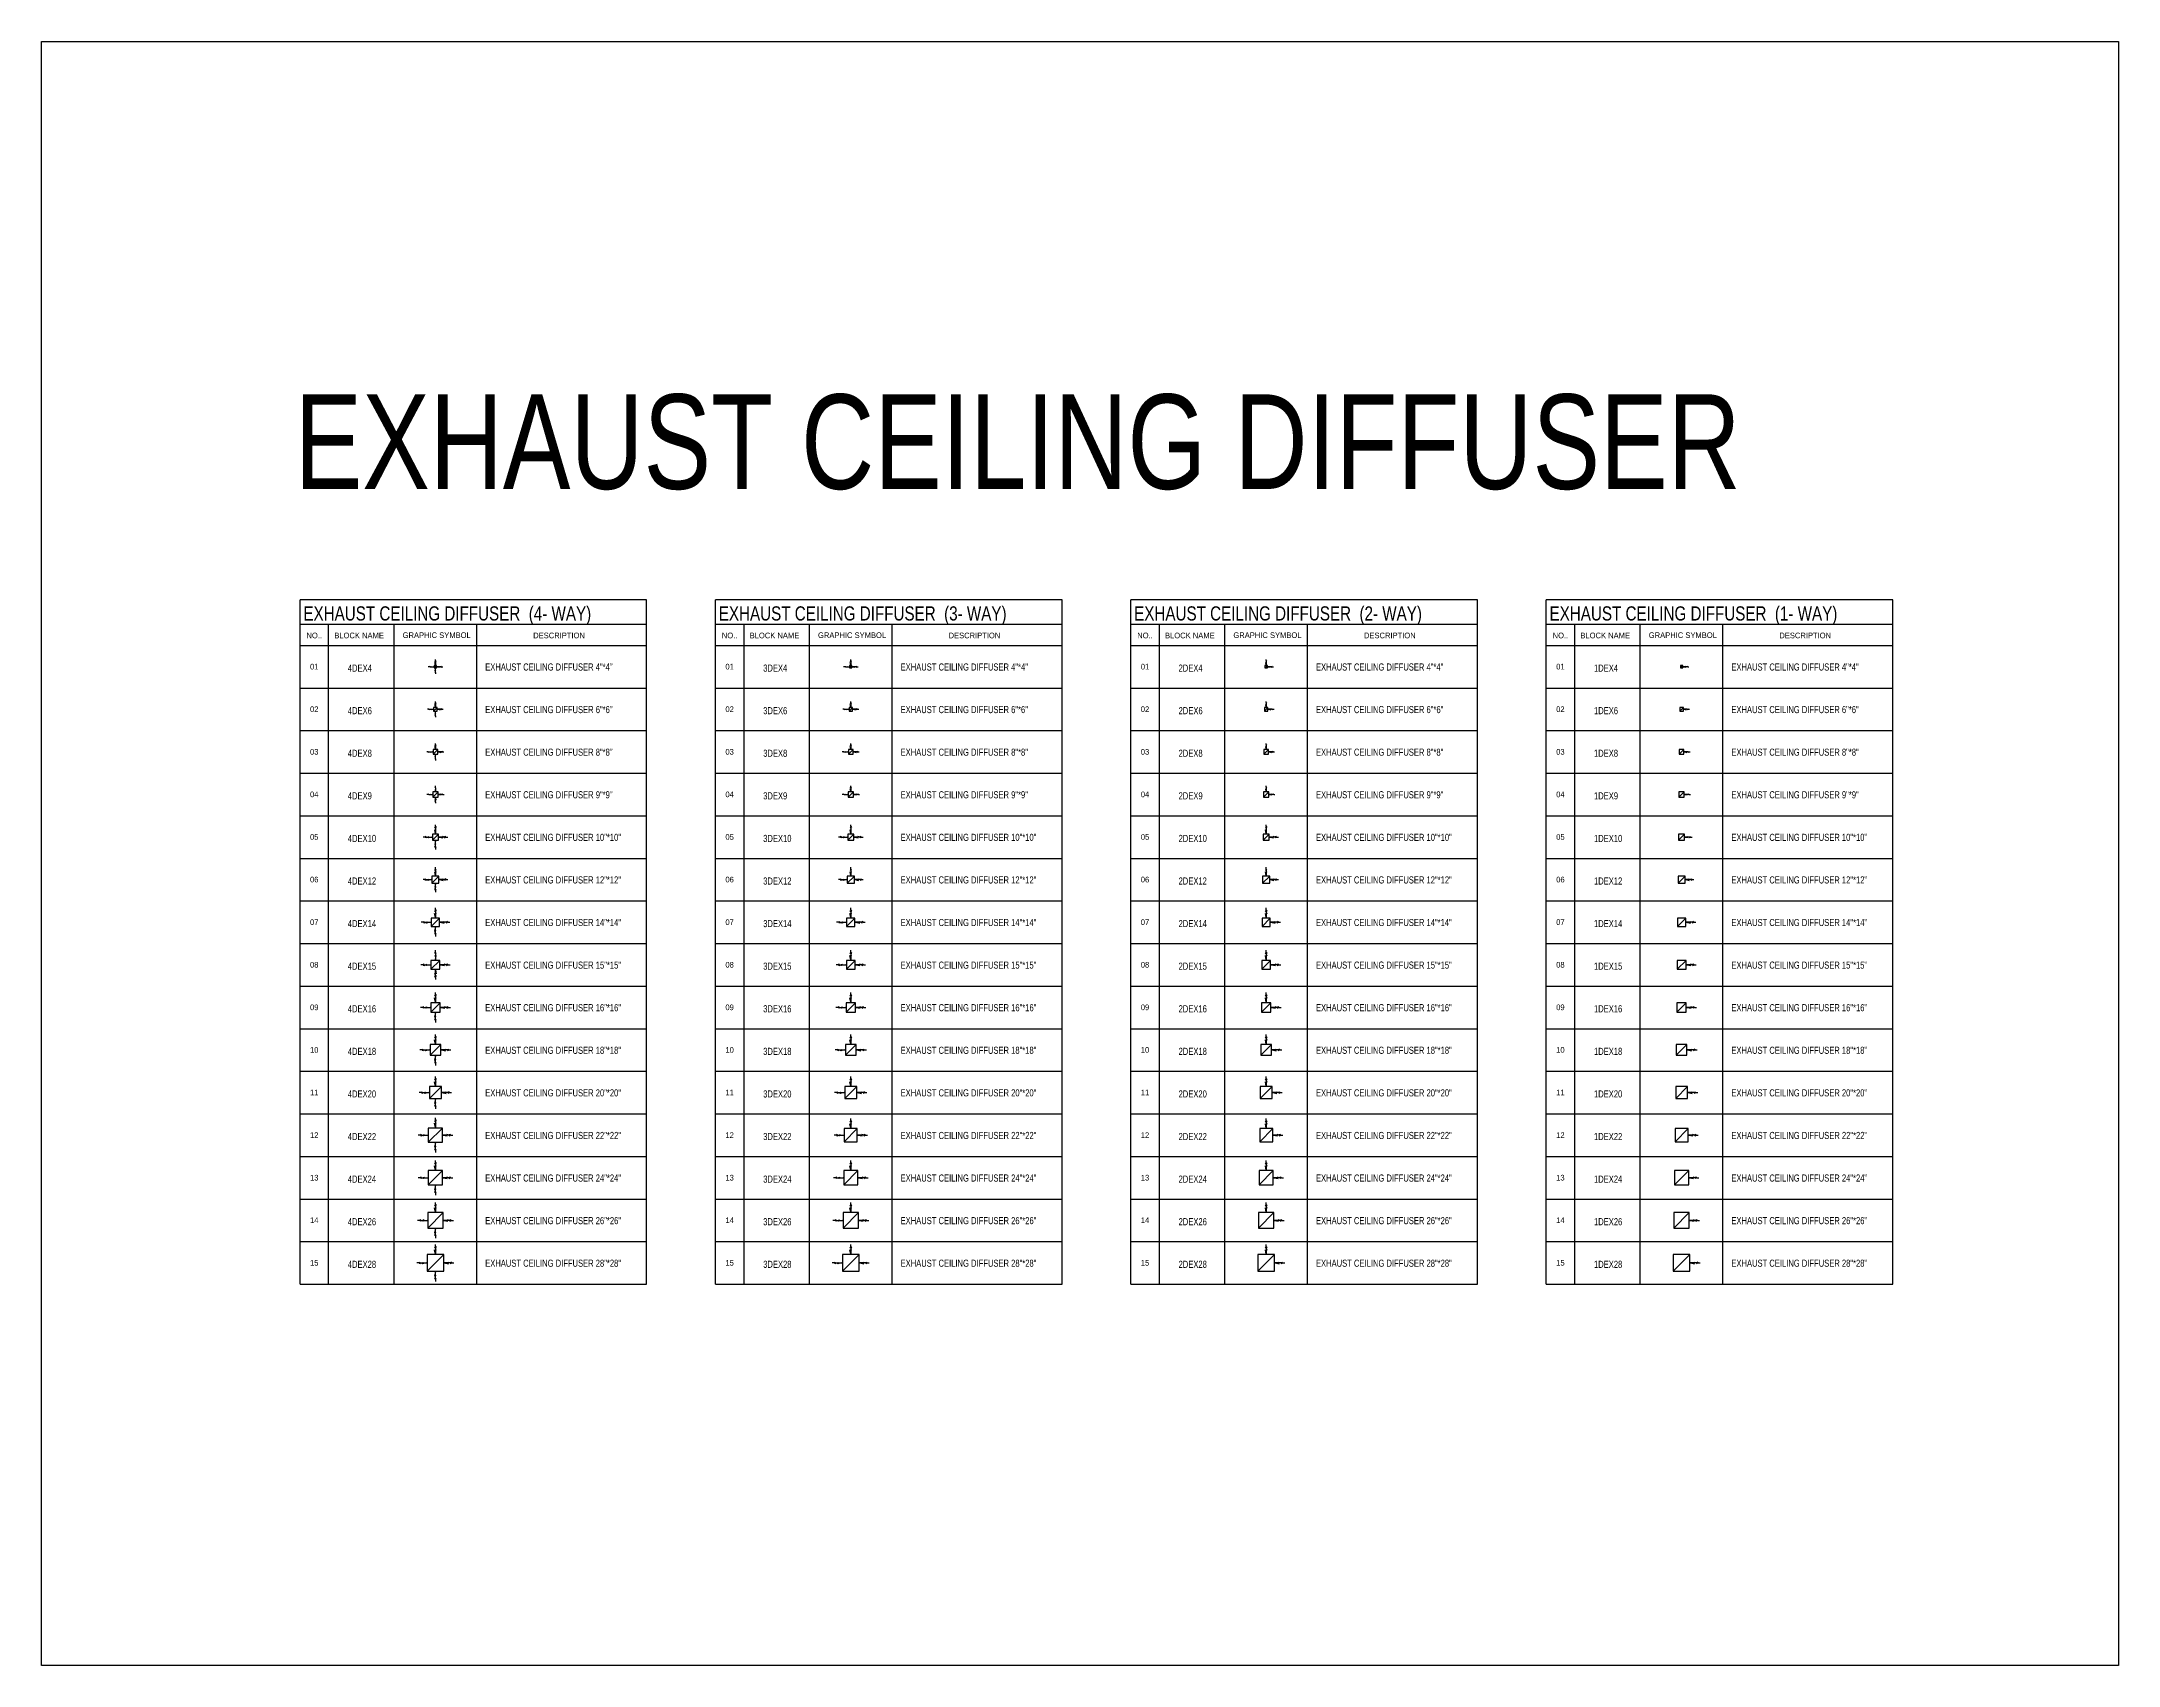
# Model space of a CAD drawing. Header units: millimetres. Extents: x 231894 to 495193, y 184583 to 303652.
# Drawn here: x 231894 to 319660, y 184583 to 253222 of the extents above; entities that cross this region are included whole.
import ezdxf
from ezdxf.enums import TextEntityAlignment as Align

# ---------------------------------------------------------------- set-up
doc = ezdxf.new("R2010")
doc.units = ezdxf.units.MM
doc.layers.get('0').update_dxf_attribs({"color": 254})
for name, color, linetype in [('40-REFERENCE-DRAWINGS-0-35', 40, 'Continuous'), ('EXHAUST GRILL', 13, 'Continuous'), ('MEQUIP', 2, 'Continuous')]:
    doc.layers.add(name, color=color, linetype=linetype)
doc.styles.add('STENCIL', font='stencil.shx')
doc.styles.add('style2', font='stencil.shx')

msp = doc.modelspace()

# ---------------------------------------------------------------- texts
at = {"layer": '40-REFERENCE-DRAWINGS-0-35', "lineweight": 35, "style": 'STENCIL', "width": 0.8}
msp.add_text('EXHAUST CEILING DIFFUSER', height=4000, dxfattribs=at).set_placement((242591, 234311))
at = {"layer": 'EXHAUST GRILL', "lineweight": 35, "style": 'STENCIL', "width": 0.8}
for s, p in [('EXHAUST CEILING DIFFUSER  (4- WAY)', (242960, 228750)), ('EXHAUST CEILING DIFFUSER  (3- WAY)', (260513, 228750)), ('EXHAUST CEILING DIFFUSER  (2- WAY)', (278066, 228750)), ('EXHAUST CEILING DIFFUSER  (1- WAY)', (295620, 228750))]:
    msp.add_text(s, height=600, dxfattribs=at).set_placement(p)
at = {"layer": 'EXHAUST GRILL', "lineweight": 35, "style": 'STENCIL'}
for s, height, p in [('NO..', 239.1, (243418, 228119)), ('BLOCK NAME', 239.1, (245313, 228119)), ('GRAPHIC SYMBOL', 239.06, (248592, 228130)), ('DESCRIPTION', 239.06, (253763, 228119)), ('NO..', 239.1, (260972, 228119)), ('BLOCK NAME', 239.1, (262866, 228119)), ('GRAPHIC SYMBOL', 239.06, (266145, 228130)), ('DESCRIPTION', 239.06, (271317, 228119)), ('NO..', 239.1, (278525, 228119)), ('BLOCK NAME', 239.1, (280419, 228119)), ('GRAPHIC SYMBOL', 239.06, (283698, 228130)), ('DESCRIPTION', 239.06, (288870, 228119)), ('NO..', 239.1, (296078, 228119)), ('BLOCK NAME', 239.1, (297972, 228119)), ('GRAPHIC SYMBOL', 239.06, (301252, 228130)), ('DESCRIPTION', 239.06, (306423, 228119))]:
    msp.add_text(s, height=height, dxfattribs=at).set_placement(p, align=Align.MIDDLE)
at = {"layer": 'EXHAUST GRILL', "color": 4, "style": 'STENCIL'}
for s, p in [('01', (243418, 226801)), ('01', (260972, 226801)), ('01', (278525, 226801)), ('01', (296078, 226801)), ('02', (243418, 225001)), ('02', (260972, 225001)), ('02', (278525, 225001)), ('02', (296078, 225001)), ('03', (243418, 223201)), ('03', (260972, 223201)), ('03', (278525, 223201)), ('03', (296078, 223201)), ('04', (243418, 221401)), ('04', (260972, 221401)), ('04', (278525, 221401)), ('04', (296078, 221401)), ('05', (243418, 219601)), ('05', (260972, 219601)), ('05', (278525, 219601)), ('05', (296078, 219601)), ('06', (243418, 217801)), ('06', (260972, 217801)), ('06', (278525, 217801)), ('06', (296078, 217801)), ('07', (243418, 216001)), ('07', (260972, 216001)), ('07', (278525, 216001)), ('07', (296078, 216001)), ('08', (243418, 214201)), ('08', (260972, 214201)), ('08', (278525, 214201)), ('08', (296078, 214201)), ('09', (243418, 212401)), ('09', (260972, 212401)), ('09', (278525, 212401)), ('09', (296078, 212401)), ('10', (243418, 210601)), ('10', (260972, 210601)), ('10', (278525, 210601)), ('10', (296078, 210601)), ('11', (243418, 208801)), ('11', (260972, 208801)), ('11', (278525, 208801)), ('11', (296078, 208801)), ('12', (243418, 207001)), ('12', (260972, 207001)), ('12', (278525, 207001)), ('12', (296078, 207001)), ('13', (243418, 205201)), ('13', (260972, 205201)), ('13', (278525, 205201)), ('13', (296078, 205201)), ('14', (243418, 203401)), ('14', (260972, 203401)), ('14', (278525, 203401)), ('14', (296078, 203401)), ('15', (243418, 201601)), ('15', (260972, 201601)), ('15', (278525, 201601)), ('15', (296078, 201601))]:
    msp.add_text(s, height=239.1, dxfattribs=at).set_placement(p, align=Align.MIDDLE)
at = {"layer": 'EXHAUST GRILL', "color": 4, "style": 'style2', "width": 0.8}
for s, p in [('4DEX4', (244837, 226590)), ('EXHAUST CEILING DIFFUSER 4"*4"', (250642, 226636)), ('3DEX4', (262390, 226590)), ('EXHAUST CEILING DIFFUSER 4"*4"', (268195, 226636)), ('2DEX4', (279943, 226590)), ('EXHAUST CEILING DIFFUSER 4"*4"', (285749, 226636)), ('1DEX4', (297497, 226590)), ('EXHAUST CEILING DIFFUSER 4"*4"', (303302, 226636)), ('4DEX6', (244837, 224790)), ('EXHAUST CEILING DIFFUSER 6"*6" ', (250642, 224836)), ('3DEX6', (262390, 224790)), ('EXHAUST CEILING DIFFUSER 6"*6" ', (268195, 224836)), ('2DEX6', (279943, 224790)), ('EXHAUST CEILING DIFFUSER 6"*6" ', (285749, 224836)), ('1DEX6', (297497, 224790)), ('EXHAUST CEILING DIFFUSER 6"*6" ', (303302, 224836)), ('4DEX8', (244837, 222990)), ('EXHAUST CEILING DIFFUSER 8"*8"', (250642, 223036)), ('3DEX8', (262390, 222990)), ('EXHAUST CEILING DIFFUSER 8"*8"', (268195, 223036)), ('2DEX8', (279943, 222990)), ('EXHAUST CEILING DIFFUSER 8"*8"', (285749, 223036)), ('1DEX8', (297497, 222990)), ('EXHAUST CEILING DIFFUSER 8"*8"', (303302, 223036)), ('4DEX9', (244837, 221190)), ('EXHAUST CEILING DIFFUSER 9"*9"', (250642, 221236)), ('3DEX9', (262390, 221190)), ('EXHAUST CEILING DIFFUSER 9"*9"', (268195, 221236)), ('2DEX9', (279943, 221190)), ('EXHAUST CEILING DIFFUSER 9"*9"', (285749, 221236)), ('1DEX9', (297497, 221190)), ('EXHAUST CEILING DIFFUSER 9"*9"', (303302, 221236)), ('4DEX10', (244837, 219390)), ('EXHAUST CEILING DIFFUSER 10"*10"', (250642, 219436)), ('3DEX10', (262390, 219390)), ('EXHAUST CEILING DIFFUSER 10"*10"', (268195, 219436)), ('2DEX10', (279943, 219390)), ('EXHAUST CEILING DIFFUSER 10"*10"', (285749, 219436)), ('1DEX10', (297497, 219390)), ('EXHAUST CEILING DIFFUSER 10"*10"', (303302, 219436)), ('4DEX12', (244837, 217590)), ('EXHAUST CEILING DIFFUSER 12"*12"', (250642, 217636)), ('3DEX12', (262390, 217590)), ('EXHAUST CEILING DIFFUSER 12"*12"', (268195, 217636)), ('2DEX12', (279943, 217590)), ('EXHAUST CEILING DIFFUSER 12"*12"', (285749, 217636)), ('1DEX12', (297497, 217590)), ('EXHAUST CEILING DIFFUSER 12"*12"', (303302, 217636)), ('4DEX14', (244837, 215790)), ('EXHAUST CEILING DIFFUSER 14"*14"', (250642, 215836)), ('3DEX14', (262390, 215790)), ('EXHAUST CEILING DIFFUSER 14"*14"', (268195, 215836)), ('2DEX14', (279943, 215790)), ('EXHAUST CEILING DIFFUSER 14"*14"', (285749, 215836)), ('1DEX14', (297497, 215790)), ('EXHAUST CEILING DIFFUSER 14"*14"', (303302, 215836)), ('4DEX15', (244837, 213990)), ('EXHAUST CEILING DIFFUSER 15"*15"', (250642, 214036)), ('3DEX15', (262390, 213990)), ('EXHAUST CEILING DIFFUSER 15"*15"', (268195, 214036)), ('2DEX15', (279943, 213990)), ('EXHAUST CEILING DIFFUSER 15"*15"', (285749, 214036)), ('1DEX15', (297497, 213990)), ('EXHAUST CEILING DIFFUSER 15"*15"', (303302, 214036)), ('4DEX16', (244837, 212190)), ('EXHAUST CEILING DIFFUSER 16"*16"', (250642, 212236)), ('3DEX16', (262390, 212190)), ('EXHAUST CEILING DIFFUSER 16"*16"', (268195, 212236)), ('2DEX16', (279943, 212190)), ('EXHAUST CEILING DIFFUSER 16"*16"', (285749, 212236)), ('1DEX16', (297497, 212190)), ('EXHAUST CEILING DIFFUSER 16"*16"', (303302, 212236)), ('4DEX18', (244837, 210390)), ('EXHAUST CEILING DIFFUSER 18"*18"', (250642, 210436)), ('3DEX18', (262390, 210390)), ('EXHAUST CEILING DIFFUSER 18"*18"', (268195, 210436)), ('2DEX18', (279943, 210390)), ('EXHAUST CEILING DIFFUSER 18"*18"', (285749, 210436)), ('1DEX18', (297497, 210390)), ('EXHAUST CEILING DIFFUSER 18"*18"', (303302, 210436)), ('4DEX20', (244837, 208590)), ('EXHAUST CEILING DIFFUSER 20"*20"', (250642, 208636)), ('3DEX20', (262390, 208590)), ('EXHAUST CEILING DIFFUSER 20"*20"', (268195, 208636)), ('2DEX20', (279943, 208590)), ('EXHAUST CEILING DIFFUSER 20"*20"', (285749, 208636)), ('1DEX20', (297497, 208590)), ('EXHAUST CEILING DIFFUSER 20"*20"', (303302, 208636)), ('EXHAUST CEILING DIFFUSER 22"*22"', (250642, 206836)), ('EXHAUST CEILING DIFFUSER 22"*22"', (268195, 206836)), ('EXHAUST CEILING DIFFUSER 22"*22"', (285749, 206836)), ('EXHAUST CEILING DIFFUSER 22"*22"', (303302, 206836)), ('4DEX22', (244837, 206790)), ('3DEX22', (262390, 206790)), ('2DEX22', (279943, 206790)), ('1DEX22', (297497, 206790)), ('4DEX24', (244837, 204990)), ('EXHAUST CEILING DIFFUSER 24"*24"', (250642, 205036)), ('3DEX24', (262390, 204990)), ('EXHAUST CEILING DIFFUSER 24"*24"', (268195, 205036)), ('2DEX24', (279943, 204990)), ('EXHAUST CEILING DIFFUSER 24"*24"', (285749, 205036)), ('1DEX24', (297497, 204990)), ('EXHAUST CEILING DIFFUSER 24"*24"', (303302, 205036)), ('4DEX26', (244837, 203190)), ('EXHAUST CEILING DIFFUSER 26"*26"', (250642, 203236)), ('3DEX26', (262390, 203190)), ('EXHAUST CEILING DIFFUSER 26"*26"', (268195, 203236)), ('2DEX26', (279943, 203190)), ('EXHAUST CEILING DIFFUSER 26"*26"', (285749, 203236)), ('1DEX26', (297497, 203190)), ('EXHAUST CEILING DIFFUSER 26"*26"', (303302, 203236)), ('4DEX28', (244837, 201390)), ('EXHAUST CEILING DIFFUSER 28"*28"', (250642, 201436)), ('3DEX28', (262390, 201390)), ('EXHAUST CEILING DIFFUSER 28"*28"', (268195, 201436)), ('2DEX28', (279943, 201390)), ('EXHAUST CEILING DIFFUSER 28"*28"', (285749, 201436)), ('1DEX28', (297497, 201390)), ('EXHAUST CEILING DIFFUSER 28"*28"', (303302, 201436))]:
    msp.add_text(s, height=300, dxfattribs=at).set_placement(p)

# ---------------------------------------------------------------- blocks, each defined once
blk = doc.blocks.new('1DEX4')
at = {"color": 13}
for p, q in [((-50, -50), (50, 50)), ((215, 0), (75, 0)), ((75, 0), (175, -20)), ((175, 20), (167, 0)), ((175, -20), (167, 0)), ((215, 0), (236, -21)), ((236, -21), (236, 21)), ((258, 0), (236, 21)), ((258, 0), (308, 0))]:
    blk.add_line(p, q, dxfattribs=at)
at = {"color": 12}
blk.add_lwpolyline([(-50, -50), (50, -50), (50, 50), (-50, 50)], close=True, dxfattribs=at)
at = {"color": 13}
for points in [[(175, 20), (167, 0), (75, 0)], [(175, -20), (167, 0), (75, 0)]]:
    blk.add_solid(points, dxfattribs=at)
blk = doc.blocks.new('1DEX10')
at = {"color": 13}
for p, q in [((125, 125), (-125, -125)), ((325, 0), (150, 0)), ((150, 0), (275, -25)), ((275, 25), (265, 0)), ((275, -25), (265, 0)), ((325, 0), (352, -27)), ((352, -27), (352, 27)), ((378, 0), (352, 27)), ((378, 0), (441, 0))]:
    blk.add_line(p, q, dxfattribs=at)
at = {"color": 12}
blk.add_lwpolyline([(-125, -125), (125, -125), (125, 125), (-125, 125)], close=True, dxfattribs=at)
at = {"color": 13}
for points in [[(275, 25), (265, 0), (150, 0)], [(275, -25), (265, 0), (150, 0)]]:
    blk.add_solid(points, dxfattribs=at)
blk = doc.blocks.new('1DEX6')
at = {"color": 13}
for p, q in [((75, 75), (-75, -75)), ((200, 20), (192, 0)), ((261, -21), (261, 21)), ((283, 0), (261, 21)), ((283, 0), (333, 0)), ((240, 0), (100, 0)), ((100, 0), (200, -20)), ((200, -20), (192, 0)), ((240, 0), (261, -21))]:
    blk.add_line(p, q, dxfattribs=at)
at = {"color": 12}
blk.add_lwpolyline([(-75, -75), (75, -75), (75, 75), (-75, 75)], close=True, dxfattribs=at)
at = {"color": 13}
for points in [[(200, 20), (192, 0), (100, 0)], [(200, -20), (192, 0), (100, 0)]]:
    blk.add_solid(points, dxfattribs=at)
blk = doc.blocks.new('1DEX8')
at = {"color": 13}
for p, q in [((100, 100), (-100, -100)), ((265, 0), (125, 0)), ((125, 0), (225, -20)), ((225, 20), (217, 0)), ((225, -20), (217, 0)), ((265, 0), (286, -21)), ((286, -21), (286, 21)), ((308, 0), (286, 21)), ((308, 0), (358, 0))]:
    blk.add_line(p, q, dxfattribs=at)
at = {"color": 12}
blk.add_lwpolyline([(-100, -100), (100, -100), (100, 100), (-100, 100)], close=True, dxfattribs=at)
at = {"color": 13}
for points in [[(225, 20), (217, 0), (125, 0)], [(225, -20), (217, 0), (125, 0)]]:
    blk.add_solid(points, dxfattribs=at)
blk = doc.blocks.new('1DEX12')
at = {"color": 13}
for p, q in [((150, 150), (-150, -150)), ((385, 0), (175, 0)), ((175, 0), (325, -30)), ((325, 30), (312, 0)), ((325, -30), (312, 0)), ((385, 0), (417, -32)), ((417, -32), (417, 32)), ((449, 0), (417, 32)), ((449, 0), (524, 0))]:
    blk.add_line(p, q, dxfattribs=at)
at = {"color": 12}
blk.add_lwpolyline([(-150, -150), (150, -150), (150, 150), (-150, 150)], close=True, dxfattribs=at)
at = {"color": 13}
for points in [[(325, 30), (312, 0), (175, 0)], [(325, -30), (312, 0), (175, 0)]]:
    blk.add_solid(points, dxfattribs=at)
blk = doc.blocks.new('1DEX14')
at = {"color": 13}
for p, q in [((175, 175), (-175, -175)), ((445, 0), (200, 0)), ((200, 0), (375, -35)), ((375, 35), (360, 0)), ((375, -35), (360, 0)), ((445, 0), (482, -37)), ((482, -37), (482, 37)), ((520, 0), (482, 37)), ((520, 0), (607, 0))]:
    blk.add_line(p, q, dxfattribs=at)
at = {"color": 12}
blk.add_lwpolyline([(-175, -175), (175, -175), (175, 175), (-175, 175)], close=True, dxfattribs=at)
at = {"color": 13}
for points in [[(375, 35), (360, 0), (200, 0)], [(375, -35), (360, 0), (200, 0)]]:
    blk.add_solid(points, dxfattribs=at)
blk = doc.blocks.new('1DEX16')
at = {"color": 13}
for p, q in [((200, 200), (-200, -200)), ((400, 35), (385, 0)), ((507, -37), (507, 37)), ((545, 0), (507, 37)), ((545, 0), (632, 0)), ((470, 0), (225, 0)), ((225, 0), (400, -35)), ((400, -35), (385, 0)), ((470, 0), (507, -37))]:
    blk.add_line(p, q, dxfattribs=at)
at = {"color": 12}
blk.add_lwpolyline([(-200, -200), (200, -200), (200, 200), (-200, 200)], close=True, dxfattribs=at)
at = {"color": 13}
for points in [[(400, 35), (385, 0), (225, 0)], [(400, -35), (385, 0), (225, 0)]]:
    blk.add_solid(points, dxfattribs=at)
blk = doc.blocks.new('1DEX18')
at = {"color": 13}
for p, q in [((225, 225), (-225, -225)), ((425, 35), (410, 0)), ((532, -37), (532, 37)), ((570, 0), (532, 37)), ((570, 0), (657, 0)), ((495, 0), (250, 0)), ((250, 0), (425, -35)), ((425, -35), (410, 0)), ((495, 0), (532, -37))]:
    blk.add_line(p, q, dxfattribs=at)
at = {"color": 12}
blk.add_lwpolyline([(-225, -225), (225, -225), (225, 225), (-225, 225)], close=True, dxfattribs=at)
at = {"color": 13}
for points in [[(425, 35), (410, 0), (250, 0)], [(425, -35), (410, 0), (250, 0)]]:
    blk.add_solid(points, dxfattribs=at)
blk = doc.blocks.new('1DEX20')
at = {"color": 13}
for p, q in [((250, 250), (-250, -250)), ((450, 35), (435, 0)), ((557, -37), (557, 37)), ((595, 0), (557, 37)), ((595, 0), (682, 0)), ((520, 0), (275, 0)), ((275, 0), (450, -35)), ((450, -35), (435, 0)), ((520, 0), (557, -37))]:
    blk.add_line(p, q, dxfattribs=at)
at = {"color": 12}
blk.add_lwpolyline([(-250, -250), (250, -250), (250, 250), (-250, 250)], close=True, dxfattribs=at)
at = {"color": 13}
for points in [[(450, 35), (435, 0), (275, 0)], [(450, -35), (435, 0), (275, 0)]]:
    blk.add_solid(points, dxfattribs=at)
blk = doc.blocks.new('1DEX22')
at = {"color": 13}
for p, q in [((275, 275), (-275, -275)), ((475, 35), (460, 0)), ((582, -37), (582, 37)), ((620, 0), (582, 37)), ((620, 0), (707, 0)), ((545, 0), (300, 0)), ((300, 0), (475, -35)), ((475, -35), (460, 0)), ((545, 0), (582, -37))]:
    blk.add_line(p, q, dxfattribs=at)
at = {"color": 12}
blk.add_lwpolyline([(-275, -275), (275, -275), (275, 275), (-275, 275)], close=True, dxfattribs=at)
at = {"color": 13}
for points in [[(475, 35), (460, 0), (300, 0)], [(475, -35), (460, 0), (300, 0)]]:
    blk.add_solid(points, dxfattribs=at)
blk = doc.blocks.new('1DEX24')
at = {"color": 13}
for p, q in [((300, 300), (-300, -300)), ((570, 0), (325, 0)), ((325, 0), (500, -35)), ((500, 35), (485, 0)), ((500, -35), (485, 0)), ((570, 0), (607, -37)), ((607, -37), (607, 37)), ((645, 0), (607, 37)), ((645, 0), (732, 0))]:
    blk.add_line(p, q, dxfattribs=at)
at = {"color": 12}
blk.add_lwpolyline([(-300, -300), (300, -300), (300, 300), (-300, 300)], close=True, dxfattribs=at)
at = {"color": 13}
for points in [[(500, 35), (485, 0), (325, 0)], [(500, -35), (485, 0), (325, 0)]]:
    blk.add_solid(points, dxfattribs=at)
blk = doc.blocks.new('1DEX26')
at = {"color": 13}
for p, q in [((325, 325), (-325, -325)), ((525, 35), (510, 0)), ((632, -37), (632, 37)), ((670, 0), (632, 37)), ((670, 0), (757, 0)), ((595, 0), (350, 0)), ((350, 0), (525, -35)), ((525, -35), (510, 0)), ((595, 0), (632, -37))]:
    blk.add_line(p, q, dxfattribs=at)
at = {"color": 12}
blk.add_lwpolyline([(-325, -325), (325, -325), (325, 325), (-325, 325)], close=True, dxfattribs=at)
at = {"color": 13}
for points in [[(525, 35), (510, 0), (350, 0)], [(525, -35), (510, 0), (350, 0)]]:
    blk.add_solid(points, dxfattribs=at)
blk = doc.blocks.new('1DEX28')
at = {"color": 13}
for p, q in [((350, 350), (-350, -350)), ((550, 35), (535, 0)), ((657, -37), (657, 37)), ((695, 0), (657, 37)), ((695, 0), (782, 0)), ((620, 0), (375, 0)), ((375, 0), (550, -35)), ((550, -35), (535, 0)), ((620, 0), (657, -37))]:
    blk.add_line(p, q, dxfattribs=at)
at = {"color": 12}
blk.add_lwpolyline([(-350, -350), (350, -350), (350, 350), (-350, 350)], close=True, dxfattribs=at)
at = {"color": 13}
for points in [[(550, 35), (535, 0), (375, 0)], [(550, -35), (535, 0), (375, 0)]]:
    blk.add_solid(points, dxfattribs=at)
blk = doc.blocks.new('2DEX4')
at = {"color": 13}
for p, q in [((-50, -50), (50, 50)), ((0, 215), (-21, 236)), ((-21, 236), (21, 236)), ((-20, 175), (0, 167)), ((0, 75), (-20, 175)), ((0, 258), (0, 308)), ((0, 258), (21, 236)), ((0, 215), (0, 75)), ((20, 175), (0, 167)), ((215, 0), (75, 0)), ((75, 0), (175, -20)), ((175, 20), (167, 0)), ((175, -20), (167, 0)), ((215, 0), (236, -21)), ((236, -21), (236, 21)), ((258, 0), (236, 21)), ((258, 0), (308, 0))]:
    blk.add_line(p, q, dxfattribs=at)
at = {"color": 12}
blk.add_lwpolyline([(-50, -50), (50, -50), (50, 50), (-50, 50)], close=True, dxfattribs=at)
at = {"color": 13}
for points in [[(-20, 175), (0, 167), (0, 75)], [(20, 175), (0, 167), (0, 75)], [(175, 20), (167, 0), (75, 0)], [(175, -20), (167, 0), (75, 0)]]:
    blk.add_solid(points, dxfattribs=at)
blk = doc.blocks.new('2DEX6')
at = {"color": 13}
for p, q in [((75, 75), (-75, -75)), ((0, 240), (-21, 261)), ((-21, 261), (21, 261)), ((-20, 200), (0, 192)), ((0, 100), (-20, 200)), ((0, 283), (0, 333)), ((0, 283), (21, 261)), ((0, 240), (0, 100)), ((20, 200), (0, 192)), ((200, 20), (192, 0)), ((261, -21), (261, 21)), ((283, 0), (261, 21)), ((283, 0), (333, 0)), ((240, 0), (100, 0)), ((100, 0), (200, -20)), ((200, -20), (192, 0)), ((240, 0), (261, -21))]:
    blk.add_line(p, q, dxfattribs=at)
at = {"color": 12}
blk.add_lwpolyline([(-75, -75), (75, -75), (75, 75), (-75, 75)], close=True, dxfattribs=at)
at = {"color": 13}
for points in [[(-20, 200), (0, 192), (0, 100)], [(20, 200), (0, 192), (0, 100)], [(200, 20), (192, 0), (100, 0)], [(200, -20), (192, 0), (100, 0)]]:
    blk.add_solid(points, dxfattribs=at)
blk = doc.blocks.new('2DEX8')
at = {"color": 13}
for p, q in [((100, 100), (-100, -100)), ((0, 265), (-21, 286)), ((-21, 286), (21, 286)), ((-20, 225), (0, 217)), ((0, 125), (-20, 225)), ((0, 308), (0, 358)), ((0, 308), (21, 286)), ((0, 265), (0, 125)), ((20, 225), (0, 217)), ((265, 0), (125, 0)), ((125, 0), (225, -20)), ((225, 20), (217, 0)), ((225, -20), (217, 0)), ((265, 0), (286, -21)), ((286, -21), (286, 21)), ((308, 0), (286, 21)), ((308, 0), (358, 0))]:
    blk.add_line(p, q, dxfattribs=at)
at = {"color": 12}
blk.add_lwpolyline([(-100, -100), (100, -100), (100, 100), (-100, 100)], close=True, dxfattribs=at)
at = {"color": 13}
for points in [[(-20, 225), (0, 217), (0, 125)], [(20, 225), (0, 217), (0, 125)], [(225, 20), (217, 0), (125, 0)], [(225, -20), (217, 0), (125, 0)]]:
    blk.add_solid(points, dxfattribs=at)
blk = doc.blocks.new('2DEX10')
at = {"color": 13}
for p, q in [((156, 125), (-93, -125)), ((31, 375), (-2, 408)), ((-2, 408), (65, 408)), ((0, 312), (31, 299)), ((31, 156), (0, 312)), ((31, 442), (31, 520)), ((31, 442), (65, 408)), ((31, 375), (31, 156)), ((63, 312), (31, 299)), ((406, 0), (188, 0)), ((188, 0), (344, -31)), ((344, 31), (331, 0)), ((344, -31), (331, 0)), ((406, 0), (440, -33)), ((440, -33), (440, 33)), ((473, 0), (440, 33)), ((473, 0), (551, 0))]:
    blk.add_line(p, q, dxfattribs=at)
at = {"color": 12}
blk.add_lwpolyline([(-93, -125), (156, -125), (156, 125), (-93, 125)], close=True, dxfattribs=at)
at = {"color": 13}
for points in [[(0, 312), (31, 299), (31, 156)], [(63, 312), (31, 299), (31, 156)], [(344, 31), (331, 0), (188, 0)], [(344, -31), (331, 0), (188, 0)]]:
    blk.add_solid(points, dxfattribs=at)
blk = doc.blocks.new('2DEX12')
at = {"color": 13}
for p, q in [((150, 150), (-150, -150)), ((0, 385), (-32, 417)), ((-32, 417), (32, 417)), ((-30, 325), (0, 312)), ((0, 175), (-30, 325)), ((0, 449), (0, 524)), ((0, 449), (32, 417)), ((0, 385), (0, 175)), ((30, 325), (0, 312)), ((385, 0), (175, 0)), ((175, 0), (325, -30)), ((325, 30), (312, 0)), ((325, -30), (312, 0)), ((385, 0), (417, -32)), ((417, -32), (417, 32)), ((449, 0), (417, 32)), ((449, 0), (524, 0))]:
    blk.add_line(p, q, dxfattribs=at)
at = {"color": 12}
blk.add_lwpolyline([(-150, -150), (150, -150), (150, 150), (-150, 150)], close=True, dxfattribs=at)
at = {"color": 13}
for points in [[(-30, 325), (0, 312), (0, 175)], [(30, 325), (0, 312), (0, 175)], [(325, 30), (312, 0), (175, 0)], [(325, -30), (312, 0), (175, 0)]]:
    blk.add_solid(points, dxfattribs=at)
blk = doc.blocks.new('2DEX14')
at = {"color": 13}
for p, q in [((175, 175), (-175, -175)), ((0, 445), (-37, 482)), ((-37, 482), (37, 482)), ((-35, 375), (0, 360)), ((0, 200), (-35, 375)), ((0, 520), (0, 607)), ((0, 520), (37, 482)), ((0, 445), (0, 200)), ((35, 375), (0, 360)), ((445, 0), (200, 0)), ((200, 0), (375, -35)), ((375, 35), (360, 0)), ((375, -35), (360, 0)), ((445, 0), (482, -37)), ((482, -37), (482, 37)), ((520, 0), (482, 37)), ((520, 0), (607, 0))]:
    blk.add_line(p, q, dxfattribs=at)
at = {"color": 12}
blk.add_lwpolyline([(-175, -175), (175, -175), (175, 175), (-175, 175)], close=True, dxfattribs=at)
at = {"color": 13}
for points in [[(-35, 375), (0, 360), (0, 200)], [(35, 375), (0, 360), (0, 200)], [(375, 35), (360, 0), (200, 0)], [(375, -35), (360, 0), (200, 0)]]:
    blk.add_solid(points, dxfattribs=at)
blk = doc.blocks.new('2DEX16')
at = {"color": 13}
for p, q in [((200, 200), (-200, -200)), ((0, 470), (-37, 507)), ((-37, 507), (37, 507)), ((-35, 400), (0, 385)), ((0, 225), (-35, 400)), ((0, 545), (0, 632)), ((0, 545), (37, 507)), ((0, 470), (0, 225)), ((35, 400), (0, 385)), ((400, 35), (385, 0)), ((507, -37), (507, 37)), ((545, 0), (507, 37)), ((545, 0), (632, 0)), ((470, 0), (225, 0)), ((225, 0), (400, -35)), ((400, -35), (385, 0)), ((470, 0), (507, -37))]:
    blk.add_line(p, q, dxfattribs=at)
at = {"color": 12}
blk.add_lwpolyline([(-200, -200), (200, -200), (200, 200), (-200, 200)], close=True, dxfattribs=at)
at = {"color": 13}
for points in [[(-35, 400), (0, 385), (0, 225)], [(35, 400), (0, 385), (0, 225)], [(400, 35), (385, 0), (225, 0)], [(400, -35), (385, 0), (225, 0)]]:
    blk.add_solid(points, dxfattribs=at)
blk = doc.blocks.new('2DEX18')
at = {"color": 13}
for p, q in [((225, 225), (-225, -225)), ((0, 495), (-37, 532)), ((-37, 532), (37, 532)), ((-35, 425), (0, 410)), ((0, 250), (-35, 425)), ((0, 570), (0, 657)), ((0, 570), (37, 532)), ((0, 495), (0, 250)), ((35, 425), (0, 410)), ((425, 35), (410, 0)), ((532, -37), (532, 37)), ((570, 0), (532, 37)), ((570, 0), (657, 0)), ((495, 0), (250, 0)), ((250, 0), (425, -35)), ((425, -35), (410, 0)), ((495, 0), (532, -37))]:
    blk.add_line(p, q, dxfattribs=at)
at = {"color": 12}
blk.add_lwpolyline([(-225, -225), (225, -225), (225, 225), (-225, 225)], close=True, dxfattribs=at)
at = {"color": 13}
for points in [[(-35, 425), (0, 410), (0, 250)], [(35, 425), (0, 410), (0, 250)], [(425, 35), (410, 0), (250, 0)], [(425, -35), (410, 0), (250, 0)]]:
    blk.add_solid(points, dxfattribs=at)
blk = doc.blocks.new('2DEX20')
at = {"color": 13}
for p, q in [((250, 250), (-250, -250)), ((0, 520), (-37, 557)), ((-37, 557), (37, 557)), ((-35, 450), (0, 435)), ((0, 275), (-35, 450)), ((0, 595), (0, 682)), ((0, 595), (37, 557)), ((0, 520), (0, 275)), ((35, 450), (0, 435)), ((450, 35), (435, 0)), ((557, -37), (557, 37)), ((595, 0), (557, 37)), ((595, 0), (682, 0)), ((520, 0), (275, 0)), ((275, 0), (450, -35)), ((450, -35), (435, 0)), ((520, 0), (557, -37))]:
    blk.add_line(p, q, dxfattribs=at)
at = {"color": 12}
blk.add_lwpolyline([(-250, -250), (250, -250), (250, 250), (-250, 250)], close=True, dxfattribs=at)
at = {"color": 13}
for points in [[(-35, 450), (0, 435), (0, 275)], [(35, 450), (0, 435), (0, 275)], [(450, 35), (435, 0), (275, 0)], [(450, -35), (435, 0), (275, 0)]]:
    blk.add_solid(points, dxfattribs=at)
blk = doc.blocks.new('2DEX22')
at = {"color": 13}
for p, q in [((275, 275), (-275, -275)), ((0, 545), (-37, 582)), ((-37, 582), (37, 582)), ((-35, 475), (0, 460)), ((0, 300), (-35, 475)), ((0, 620), (0, 707)), ((0, 620), (37, 582)), ((0, 545), (0, 300)), ((35, 475), (0, 460)), ((475, 35), (460, 0)), ((582, -37), (582, 37)), ((620, 0), (582, 37)), ((620, 0), (707, 0)), ((545, 0), (300, 0)), ((300, 0), (475, -35)), ((475, -35), (460, 0)), ((545, 0), (582, -37))]:
    blk.add_line(p, q, dxfattribs=at)
at = {"color": 12}
blk.add_lwpolyline([(-275, -275), (275, -275), (275, 275), (-275, 275)], close=True, dxfattribs=at)
at = {"color": 13}
for points in [[(-35, 475), (0, 460), (0, 300)], [(35, 475), (0, 460), (0, 300)], [(475, 35), (460, 0), (300, 0)], [(475, -35), (460, 0), (300, 0)]]:
    blk.add_solid(points, dxfattribs=at)
blk = doc.blocks.new('2DEX24')
at = {"color": 13}
for p, q in [((300, 300), (-300, -300)), ((0, 570), (-37, 607)), ((-37, 607), (37, 607)), ((-35, 500), (0, 485)), ((0, 325), (-35, 500)), ((0, 645), (0, 732)), ((0, 645), (37, 607)), ((0, 570), (0, 325)), ((35, 500), (0, 485)), ((570, 0), (325, 0)), ((325, 0), (500, -35)), ((500, 35), (485, 0)), ((500, -35), (485, 0)), ((570, 0), (607, -37)), ((607, -37), (607, 37)), ((645, 0), (607, 37)), ((645, 0), (732, 0))]:
    blk.add_line(p, q, dxfattribs=at)
at = {"color": 12}
blk.add_lwpolyline([(-300, -300), (300, -300), (300, 300), (-300, 300)], close=True, dxfattribs=at)
at = {"color": 13}
for points in [[(-35, 500), (0, 485), (0, 325)], [(35, 500), (0, 485), (0, 325)], [(500, 35), (485, 0), (325, 0)], [(500, -35), (485, 0), (325, 0)]]:
    blk.add_solid(points, dxfattribs=at)
blk = doc.blocks.new('2DEX26')
at = {"color": 13}
for p, q in [((325, 325), (-325, -325)), ((0, 595), (-37, 632)), ((-37, 632), (37, 632)), ((-35, 525), (0, 510)), ((0, 350), (-35, 525)), ((0, 670), (0, 757)), ((0, 670), (37, 632)), ((0, 595), (0, 350)), ((35, 525), (0, 510)), ((525, 35), (510, 0)), ((632, -37), (632, 37)), ((670, 0), (632, 37)), ((670, 0), (757, 0)), ((595, 0), (350, 0)), ((350, 0), (525, -35)), ((525, -35), (510, 0)), ((595, 0), (632, -37))]:
    blk.add_line(p, q, dxfattribs=at)
at = {"color": 12}
blk.add_lwpolyline([(-325, -325), (325, -325), (325, 325), (-325, 325)], close=True, dxfattribs=at)
at = {"color": 13}
for points in [[(-35, 525), (0, 510), (0, 350)], [(35, 525), (0, 510), (0, 350)], [(525, 35), (510, 0), (350, 0)], [(525, -35), (510, 0), (350, 0)]]:
    blk.add_solid(points, dxfattribs=at)
blk = doc.blocks.new('2DEX28')
at = {"color": 13}
for p, q in [((350, 350), (-350, -350)), ((0, 620), (-37, 657)), ((-37, 657), (37, 657)), ((-35, 550), (0, 535)), ((0, 375), (-35, 550)), ((0, 695), (0, 782)), ((0, 695), (37, 657)), ((0, 620), (0, 375)), ((35, 550), (0, 535)), ((550, 35), (535, 0)), ((657, -37), (657, 37)), ((695, 0), (657, 37)), ((695, 0), (782, 0)), ((620, 0), (375, 0)), ((375, 0), (550, -35)), ((550, -35), (535, 0)), ((620, 0), (657, -37))]:
    blk.add_line(p, q, dxfattribs=at)
at = {"color": 12}
blk.add_lwpolyline([(-350, -350), (350, -350), (350, 350), (-350, 350)], close=True, dxfattribs=at)
at = {"color": 13}
for points in [[(-35, 550), (0, 535), (0, 375)], [(35, 550), (0, 535), (0, 375)], [(550, 35), (535, 0), (375, 0)], [(550, -35), (535, 0), (375, 0)]]:
    blk.add_solid(points, dxfattribs=at)
blk = doc.blocks.new('3DEX4')
at = {"color": 13}
for p, q in [((-258, 0), (-308, 0)), ((-258, 0), (-236, 21)), ((-236, -21), (-236, 21)), ((-215, 0), (-236, -21)), ((-215, 0), (-75, 0)), ((-175, 20), (-167, 0)), ((-175, -20), (-167, 0)), ((-75, 0), (-175, -20)), ((-50, -50), (50, 50)), ((0, 215), (-21, 236)), ((-21, 236), (21, 236)), ((-20, 175), (0, 167)), ((0, 75), (-20, 175)), ((0, 258), (0, 308)), ((0, 258), (21, 236)), ((0, 215), (0, 75)), ((20, 175), (0, 167)), ((215, 0), (75, 0)), ((75, 0), (175, -20)), ((175, 20), (167, 0)), ((175, -20), (167, 0)), ((215, 0), (236, -21)), ((236, -21), (236, 21)), ((258, 0), (236, 21)), ((258, 0), (308, 0))]:
    blk.add_line(p, q, dxfattribs=at)
at = {"color": 12}
blk.add_lwpolyline([(-50, -50), (50, -50), (50, 50), (-50, 50)], close=True, dxfattribs=at)
at = {"color": 13}
for points in [[(-175, 20), (-167, 0), (-75, 0)], [(-175, -20), (-167, 0), (-75, 0)], [(-20, 175), (0, 167), (0, 75)], [(20, 175), (0, 167), (0, 75)], [(175, 20), (167, 0), (75, 0)], [(175, -20), (167, 0), (75, 0)]]:
    blk.add_solid(points, dxfattribs=at)
blk = doc.blocks.new('3DEX6')
at = {"color": 13}
for p, q in [((-283, 0), (-333, 0)), ((-283, 0), (-261, 21)), ((-261, -21), (-261, 21)), ((-200, 20), (-192, 0)), ((75, 75), (-75, -75)), ((0, 240), (-21, 261)), ((-21, 261), (21, 261)), ((-20, 200), (0, 192)), ((0, 100), (-20, 200)), ((0, 283), (0, 333)), ((0, 283), (21, 261)), ((0, 240), (0, 100)), ((20, 200), (0, 192)), ((200, 20), (192, 0)), ((261, -21), (261, 21)), ((283, 0), (261, 21)), ((283, 0), (333, 0)), ((-240, 0), (-261, -21)), ((-240, 0), (-100, 0)), ((-200, -20), (-192, 0)), ((-100, 0), (-200, -20)), ((240, 0), (100, 0)), ((100, 0), (200, -20)), ((200, -20), (192, 0)), ((240, 0), (261, -21))]:
    blk.add_line(p, q, dxfattribs=at)
at = {"color": 12}
blk.add_lwpolyline([(-75, -75), (75, -75), (75, 75), (-75, 75)], close=True, dxfattribs=at)
at = {"color": 13}
for points in [[(-200, 20), (-192, 0), (-100, 0)], [(-20, 200), (0, 192), (0, 100)], [(20, 200), (0, 192), (0, 100)], [(200, 20), (192, 0), (100, 0)], [(-200, -20), (-192, 0), (-100, 0)], [(200, -20), (192, 0), (100, 0)]]:
    blk.add_solid(points, dxfattribs=at)
blk = doc.blocks.new('3DEX8')
at = {"color": 13}
for p, q in [((-308, 0), (-358, 0)), ((-308, 0), (-286, 21)), ((-286, -21), (-286, 21)), ((-265, 0), (-286, -21)), ((-265, 0), (-125, 0)), ((-225, 20), (-217, 0)), ((-225, -20), (-217, 0)), ((-125, 0), (-225, -20)), ((100, 100), (-100, -100)), ((0, 265), (-21, 286)), ((-21, 286), (21, 286)), ((-20, 225), (0, 217)), ((0, 125), (-20, 225)), ((0, 308), (0, 358)), ((0, 308), (21, 286)), ((0, 265), (0, 125)), ((20, 225), (0, 217)), ((265, 0), (125, 0)), ((125, 0), (225, -20)), ((225, 20), (217, 0)), ((225, -20), (217, 0)), ((265, 0), (286, -21)), ((286, -21), (286, 21)), ((308, 0), (286, 21)), ((308, 0), (358, 0))]:
    blk.add_line(p, q, dxfattribs=at)
at = {"color": 12}
blk.add_lwpolyline([(-100, -100), (100, -100), (100, 100), (-100, 100)], close=True, dxfattribs=at)
at = {"color": 13}
for points in [[(-225, 20), (-217, 0), (-125, 0)], [(-225, -20), (-217, 0), (-125, 0)], [(-20, 225), (0, 217), (0, 125)], [(20, 225), (0, 217), (0, 125)], [(225, 20), (217, 0), (125, 0)], [(225, -20), (217, 0), (125, 0)]]:
    blk.add_solid(points, dxfattribs=at)
blk = doc.blocks.new('3DEX10')
at = {"color": 13}
for p, q in [((-442, 0), (-520, 0)), ((-442, 0), (-408, 33)), ((-408, -33), (-408, 33)), ((-375, 0), (-408, -33)), ((-375, 0), (-156, 0)), ((-312, 31), (-299, 0)), ((-312, -31), (-299, 0)), ((-156, 0), (-312, -31)), ((125, 125), (-125, -125)), ((0, 375), (-33, 408)), ((-33, 408), (33, 408)), ((-31, 312), (0, 299)), ((0, 156), (-31, 312)), ((0, 442), (0, 520)), ((0, 442), (33, 408)), ((0, 375), (0, 156)), ((31, 312), (0, 299)), ((375, 0), (156, 0)), ((156, 0), (312, -31)), ((312, 31), (299, 0)), ((312, -31), (299, 0)), ((375, 0), (408, -33)), ((408, -33), (408, 33)), ((442, 0), (408, 33)), ((442, 0), (520, 0))]:
    blk.add_line(p, q, dxfattribs=at)
at = {"color": 12}
blk.add_lwpolyline([(-125, -125), (125, -125), (125, 125), (-125, 125)], close=True, dxfattribs=at)
at = {"color": 13}
for points in [[(-312, 31), (-299, 0), (-156, 0)], [(-312, -31), (-299, 0), (-156, 0)], [(-31, 312), (0, 299), (0, 156)], [(31, 312), (0, 299), (0, 156)], [(312, 31), (299, 0), (156, 0)], [(312, -31), (299, 0), (156, 0)]]:
    blk.add_solid(points, dxfattribs=at)
blk = doc.blocks.new('3DEX12')
at = {"color": 13}
for p, q in [((-449, 0), (-524, 0)), ((-449, 0), (-417, 32)), ((-417, -32), (-417, 32)), ((-385, 0), (-417, -32)), ((-385, 0), (-175, 0)), ((-325, 30), (-312, 0)), ((-325, -30), (-312, 0)), ((-175, 0), (-325, -30)), ((150, 150), (-150, -150)), ((0, 385), (-32, 417)), ((-32, 417), (32, 417)), ((-30, 325), (0, 312)), ((0, 175), (-30, 325)), ((0, 449), (0, 524)), ((0, 449), (32, 417)), ((0, 385), (0, 175)), ((30, 325), (0, 312)), ((385, 0), (175, 0)), ((175, 0), (325, -30)), ((325, 30), (312, 0)), ((325, -30), (312, 0)), ((385, 0), (417, -32)), ((417, -32), (417, 32)), ((449, 0), (417, 32)), ((449, 0), (524, 0))]:
    blk.add_line(p, q, dxfattribs=at)
at = {"color": 12}
blk.add_lwpolyline([(-150, -150), (150, -150), (150, 150), (-150, 150)], close=True, dxfattribs=at)
at = {"color": 13}
for points in [[(-325, 30), (-312, 0), (-175, 0)], [(-325, -30), (-312, 0), (-175, 0)], [(-30, 325), (0, 312), (0, 175)], [(30, 325), (0, 312), (0, 175)], [(325, 30), (312, 0), (175, 0)], [(325, -30), (312, 0), (175, 0)]]:
    blk.add_solid(points, dxfattribs=at)
blk = doc.blocks.new('3DEX14')
at = {"color": 13}
for p, q in [((-520, 0), (-607, 0)), ((-520, 0), (-482, 37)), ((-482, -37), (-482, 37)), ((-445, 0), (-482, -37)), ((-445, 0), (-200, 0)), ((-375, 35), (-360, 0)), ((-375, -35), (-360, 0)), ((-200, 0), (-375, -35)), ((175, 175), (-175, -175)), ((0, 445), (-37, 482)), ((-37, 482), (37, 482)), ((-35, 375), (0, 360)), ((0, 200), (-35, 375)), ((0, 520), (0, 607)), ((0, 520), (37, 482)), ((0, 445), (0, 200)), ((35, 375), (0, 360)), ((445, 0), (200, 0)), ((200, 0), (375, -35)), ((375, 35), (360, 0)), ((375, -35), (360, 0)), ((445, 0), (482, -37)), ((482, -37), (482, 37)), ((520, 0), (482, 37)), ((520, 0), (607, 0))]:
    blk.add_line(p, q, dxfattribs=at)
at = {"color": 12}
blk.add_lwpolyline([(-175, -175), (175, -175), (175, 175), (-175, 175)], close=True, dxfattribs=at)
at = {"color": 13}
for points in [[(-375, 35), (-360, 0), (-200, 0)], [(-375, -35), (-360, 0), (-200, 0)], [(-35, 375), (0, 360), (0, 200)], [(35, 375), (0, 360), (0, 200)], [(375, 35), (360, 0), (200, 0)], [(375, -35), (360, 0), (200, 0)]]:
    blk.add_solid(points, dxfattribs=at)
blk = doc.blocks.new('3DEX16')
at = {"color": 13}
for p, q in [((-545, 0), (-632, 0)), ((-545, 0), (-507, 37)), ((-507, -37), (-507, 37)), ((-400, 35), (-385, 0)), ((200, 200), (-200, -200)), ((0, 470), (-37, 507)), ((-37, 507), (37, 507)), ((-35, 400), (0, 385)), ((0, 225), (-35, 400)), ((0, 545), (0, 632)), ((0, 545), (37, 507)), ((0, 470), (0, 225)), ((35, 400), (0, 385)), ((400, 35), (385, 0)), ((507, -37), (507, 37)), ((545, 0), (507, 37)), ((545, 0), (632, 0)), ((-470, 0), (-507, -37)), ((-470, 0), (-225, 0)), ((-400, -35), (-385, 0)), ((-225, 0), (-400, -35)), ((470, 0), (225, 0)), ((225, 0), (400, -35)), ((400, -35), (385, 0)), ((470, 0), (507, -37))]:
    blk.add_line(p, q, dxfattribs=at)
at = {"color": 12}
blk.add_lwpolyline([(-200, -200), (200, -200), (200, 200), (-200, 200)], close=True, dxfattribs=at)
at = {"color": 13}
for points in [[(-400, 35), (-385, 0), (-225, 0)], [(-35, 400), (0, 385), (0, 225)], [(35, 400), (0, 385), (0, 225)], [(400, 35), (385, 0), (225, 0)], [(-400, -35), (-385, 0), (-225, 0)], [(400, -35), (385, 0), (225, 0)]]:
    blk.add_solid(points, dxfattribs=at)
blk = doc.blocks.new('3DEX18')
at = {"color": 13}
for p, q in [((-570, 0), (-657, 0)), ((-570, 0), (-532, 37)), ((-532, -37), (-532, 37)), ((-425, 35), (-410, 0)), ((225, 225), (-225, -225)), ((0, 495), (-37, 532)), ((-37, 532), (37, 532)), ((-35, 425), (0, 410)), ((0, 250), (-35, 425)), ((0, 570), (0, 657)), ((0, 570), (37, 532)), ((0, 495), (0, 250)), ((35, 425), (0, 410)), ((425, 35), (410, 0)), ((532, -37), (532, 37)), ((570, 0), (532, 37)), ((570, 0), (657, 0)), ((-495, 0), (-532, -37)), ((-495, 0), (-250, 0)), ((-425, -35), (-410, 0)), ((-250, 0), (-425, -35)), ((495, 0), (250, 0)), ((250, 0), (425, -35)), ((425, -35), (410, 0)), ((495, 0), (532, -37))]:
    blk.add_line(p, q, dxfattribs=at)
at = {"color": 12}
blk.add_lwpolyline([(-225, -225), (225, -225), (225, 225), (-225, 225)], close=True, dxfattribs=at)
at = {"color": 13}
for points in [[(-425, 35), (-410, 0), (-250, 0)], [(-35, 425), (0, 410), (0, 250)], [(35, 425), (0, 410), (0, 250)], [(425, 35), (410, 0), (250, 0)], [(-425, -35), (-410, 0), (-250, 0)], [(425, -35), (410, 0), (250, 0)]]:
    blk.add_solid(points, dxfattribs=at)
blk = doc.blocks.new('3DEX20')
at = {"color": 13}
for p, q in [((-595, 0), (-682, 0)), ((-595, 0), (-557, 37)), ((-557, -37), (-557, 37)), ((-450, 35), (-435, 0)), ((250, 250), (-250, -250)), ((0, 520), (-37, 557)), ((-37, 557), (37, 557)), ((-35, 450), (0, 435)), ((0, 275), (-35, 450)), ((0, 595), (0, 682)), ((0, 595), (37, 557)), ((0, 520), (0, 275)), ((35, 450), (0, 435)), ((450, 35), (435, 0)), ((557, -37), (557, 37)), ((595, 0), (557, 37)), ((595, 0), (682, 0)), ((-520, 0), (-557, -37)), ((-520, 0), (-275, 0)), ((-450, -35), (-435, 0)), ((-275, 0), (-450, -35)), ((520, 0), (275, 0)), ((275, 0), (450, -35)), ((450, -35), (435, 0)), ((520, 0), (557, -37))]:
    blk.add_line(p, q, dxfattribs=at)
at = {"color": 12}
blk.add_lwpolyline([(-250, -250), (250, -250), (250, 250), (-250, 250)], close=True, dxfattribs=at)
at = {"color": 13}
for points in [[(-450, 35), (-435, 0), (-275, 0)], [(-35, 450), (0, 435), (0, 275)], [(35, 450), (0, 435), (0, 275)], [(450, 35), (435, 0), (275, 0)], [(-450, -35), (-435, 0), (-275, 0)], [(450, -35), (435, 0), (275, 0)]]:
    blk.add_solid(points, dxfattribs=at)
blk = doc.blocks.new('3DEX22')
at = {"color": 13}
for p, q in [((-620, 0), (-707, 0)), ((-620, 0), (-582, 37)), ((-582, -37), (-582, 37)), ((-475, 35), (-460, 0)), ((275, 275), (-275, -275)), ((0, 545), (-37, 582)), ((-37, 582), (37, 582)), ((-35, 475), (0, 460)), ((0, 300), (-35, 475)), ((0, 620), (0, 707)), ((0, 620), (37, 582)), ((0, 545), (0, 300)), ((35, 475), (0, 460)), ((475, 35), (460, 0)), ((582, -37), (582, 37)), ((620, 0), (582, 37)), ((620, 0), (707, 0)), ((-545, 0), (-582, -37)), ((-545, 0), (-300, 0)), ((-475, -35), (-460, 0)), ((-300, 0), (-475, -35)), ((545, 0), (300, 0)), ((300, 0), (475, -35)), ((475, -35), (460, 0)), ((545, 0), (582, -37))]:
    blk.add_line(p, q, dxfattribs=at)
at = {"color": 12}
blk.add_lwpolyline([(-275, -275), (275, -275), (275, 275), (-275, 275)], close=True, dxfattribs=at)
at = {"color": 13}
for points in [[(-475, 35), (-460, 0), (-300, 0)], [(-35, 475), (0, 460), (0, 300)], [(35, 475), (0, 460), (0, 300)], [(475, 35), (460, 0), (300, 0)], [(-475, -35), (-460, 0), (-300, 0)], [(475, -35), (460, 0), (300, 0)]]:
    blk.add_solid(points, dxfattribs=at)
blk = doc.blocks.new('3DEX24')
at = {"color": 13}
for p, q in [((-645, 0), (-732, 0)), ((-645, 0), (-607, 37)), ((-607, -37), (-607, 37)), ((-570, 0), (-607, -37)), ((-570, 0), (-325, 0)), ((-500, 35), (-485, 0)), ((-500, -35), (-485, 0)), ((-325, 0), (-500, -35)), ((300, 300), (-300, -300)), ((0, 570), (-37, 607)), ((-37, 607), (37, 607)), ((-35, 500), (0, 485)), ((0, 325), (-35, 500)), ((0, 645), (0, 732)), ((0, 645), (37, 607)), ((0, 570), (0, 325)), ((35, 500), (0, 485)), ((570, 0), (325, 0)), ((325, 0), (500, -35)), ((500, 35), (485, 0)), ((500, -35), (485, 0)), ((570, 0), (607, -37)), ((607, -37), (607, 37)), ((645, 0), (607, 37)), ((645, 0), (732, 0))]:
    blk.add_line(p, q, dxfattribs=at)
at = {"color": 12}
blk.add_lwpolyline([(-300, -300), (300, -300), (300, 300), (-300, 300)], close=True, dxfattribs=at)
at = {"color": 13}
for points in [[(-500, 35), (-485, 0), (-325, 0)], [(-500, -35), (-485, 0), (-325, 0)], [(-35, 500), (0, 485), (0, 325)], [(35, 500), (0, 485), (0, 325)], [(500, 35), (485, 0), (325, 0)], [(500, -35), (485, 0), (325, 0)]]:
    blk.add_solid(points, dxfattribs=at)
blk = doc.blocks.new('3DEX26')
at = {"color": 13}
for p, q in [((-670, 0), (-757, 0)), ((-670, 0), (-632, 37)), ((-632, -37), (-632, 37)), ((-525, 35), (-510, 0)), ((325, 325), (-325, -325)), ((0, 595), (-37, 632)), ((-37, 632), (37, 632)), ((-35, 525), (0, 510)), ((0, 350), (-35, 525)), ((0, 670), (0, 757)), ((0, 670), (37, 632)), ((0, 595), (0, 350)), ((35, 525), (0, 510)), ((525, 35), (510, 0)), ((632, -37), (632, 37)), ((670, 0), (632, 37)), ((670, 0), (757, 0)), ((-595, 0), (-632, -37)), ((-595, 0), (-350, 0)), ((-525, -35), (-510, 0)), ((-350, 0), (-525, -35)), ((595, 0), (350, 0)), ((350, 0), (525, -35)), ((525, -35), (510, 0)), ((595, 0), (632, -37))]:
    blk.add_line(p, q, dxfattribs=at)
at = {"color": 12}
blk.add_lwpolyline([(-325, -325), (325, -325), (325, 325), (-325, 325)], close=True, dxfattribs=at)
at = {"color": 13}
for points in [[(-525, 35), (-510, 0), (-350, 0)], [(-35, 525), (0, 510), (0, 350)], [(35, 525), (0, 510), (0, 350)], [(525, 35), (510, 0), (350, 0)], [(-525, -35), (-510, 0), (-350, 0)], [(525, -35), (510, 0), (350, 0)]]:
    blk.add_solid(points, dxfattribs=at)
blk = doc.blocks.new('3DEX28')
at = {"color": 13}
for p, q in [((-695, 0), (-782, 0)), ((-695, 0), (-657, 37)), ((-657, -37), (-657, 37)), ((-550, 35), (-535, 0)), ((350, 350), (-350, -350)), ((0, 620), (-37, 657)), ((-37, 657), (37, 657)), ((-35, 550), (0, 535)), ((0, 375), (-35, 550)), ((0, 695), (0, 782)), ((0, 695), (37, 657)), ((0, 620), (0, 375)), ((35, 550), (0, 535)), ((550, 35), (535, 0)), ((657, -37), (657, 37)), ((695, 0), (657, 37)), ((695, 0), (782, 0)), ((-620, 0), (-657, -37)), ((-620, 0), (-375, 0)), ((-550, -35), (-535, 0)), ((-375, 0), (-550, -35)), ((620, 0), (375, 0)), ((375, 0), (550, -35)), ((550, -35), (535, 0)), ((620, 0), (657, -37))]:
    blk.add_line(p, q, dxfattribs=at)
at = {"color": 12}
blk.add_lwpolyline([(-350, -350), (350, -350), (350, 350), (-350, 350)], close=True, dxfattribs=at)
at = {"color": 13}
for points in [[(-550, 35), (-535, 0), (-375, 0)], [(-35, 550), (0, 535), (0, 375)], [(35, 550), (0, 535), (0, 375)], [(550, 35), (535, 0), (375, 0)], [(-550, -35), (-535, 0), (-375, 0)], [(550, -35), (535, 0), (375, 0)]]:
    blk.add_solid(points, dxfattribs=at)
blk = doc.blocks.new('4DEX4')
at = {"color": 13}
for p, q in [((-258, 0), (-308, 0)), ((-258, 0), (-236, 21)), ((-236, -21), (-236, 21)), ((-215, 0), (-236, -21)), ((-215, 0), (-75, 0)), ((-175, 20), (-167, 0)), ((-175, -20), (-167, 0)), ((-75, 0), (-175, -20)), ((-50, -50), (50, 50)), ((0, 215), (-21, 236)), ((-21, 236), (21, 236)), ((-20, 175), (0, 167)), ((0, 75), (-20, 175)), ((0, 258), (0, 308)), ((0, 258), (21, 236)), ((0, 215), (0, 75)), ((20, 175), (0, 167)), ((215, 0), (75, 0)), ((75, 0), (175, -20)), ((175, 20), (167, 0)), ((175, -20), (167, 0)), ((215, 0), (236, -21)), ((236, -21), (236, 21)), ((258, 0), (236, 21)), ((258, 0), (308, 0)), ((0, -215), (-21, -236)), ((-21, -236), (21, -236)), ((0, -75), (-20, -175)), ((-20, -175), (0, -167)), ((0, -215), (0, -75)), ((20, -175), (0, -167)), ((0, -258), (21, -236)), ((0, -258), (0, -308))]:
    blk.add_line(p, q, dxfattribs=at)
at = {"color": 12}
blk.add_lwpolyline([(-50, -50), (50, -50), (50, 50), (-50, 50)], close=True, dxfattribs=at)
at = {"color": 13}
for points in [[(-175, 20), (-167, 0), (-75, 0)], [(-175, -20), (-167, 0), (-75, 0)], [(-20, 175), (0, 167), (0, 75)], [(20, 175), (0, 167), (0, 75)], [(175, 20), (167, 0), (75, 0)], [(175, -20), (167, 0), (75, 0)], [(-20, -175), (0, -167), (0, -75)], [(20, -175), (0, -167), (0, -75)]]:
    blk.add_solid(points, dxfattribs=at)
blk = doc.blocks.new('4DEX6')
at = {"color": 13}
for p, q in [((-283, 0), (-333, 0)), ((-283, 0), (-261, 21)), ((-261, -21), (-261, 21)), ((-200, 20), (-192, 0)), ((75, 75), (-75, -75)), ((0, 240), (-21, 261)), ((-21, 261), (21, 261)), ((-20, 200), (0, 192)), ((0, 100), (-20, 200)), ((0, 283), (0, 333)), ((0, 283), (21, 261)), ((0, 240), (0, 100)), ((20, 200), (0, 192)), ((200, 20), (192, 0)), ((261, -21), (261, 21)), ((283, 0), (261, 21)), ((283, 0), (333, 0)), ((-240, 0), (-261, -21)), ((-240, 0), (-100, 0)), ((-200, -20), (-192, 0)), ((-100, 0), (-200, -20)), ((0, -240), (-21, -261)), ((-21, -261), (21, -261)), ((0, -100), (-20, -200)), ((-20, -200), (0, -192)), ((0, -240), (0, -100)), ((20, -200), (0, -192)), ((0, -283), (21, -261)), ((0, -283), (0, -333)), ((240, 0), (100, 0)), ((100, 0), (200, -20)), ((200, -20), (192, 0)), ((240, 0), (261, -21))]:
    blk.add_line(p, q, dxfattribs=at)
at = {"color": 12}
blk.add_lwpolyline([(-75, -75), (75, -75), (75, 75), (-75, 75)], close=True, dxfattribs=at)
at = {"color": 13}
for points in [[(-200, 20), (-192, 0), (-100, 0)], [(-20, 200), (0, 192), (0, 100)], [(20, 200), (0, 192), (0, 100)], [(200, 20), (192, 0), (100, 0)], [(-200, -20), (-192, 0), (-100, 0)], [(-20, -200), (0, -192), (0, -100)], [(20, -200), (0, -192), (0, -100)], [(200, -20), (192, 0), (100, 0)]]:
    blk.add_solid(points, dxfattribs=at)
blk = doc.blocks.new('4DEX8')
at = {"color": 13}
for p, q in [((-308, 0), (-358, 0)), ((-308, 0), (-286, 21)), ((-286, -21), (-286, 21)), ((-265, 0), (-286, -21)), ((-265, 0), (-125, 0)), ((-225, 20), (-217, 0)), ((-225, -20), (-217, 0)), ((-125, 0), (-225, -20)), ((100, 100), (-100, -100)), ((0, 265), (-21, 286)), ((-21, 286), (21, 286)), ((-20, 225), (0, 217)), ((0, 125), (-20, 225)), ((0, 308), (0, 358)), ((0, 308), (21, 286)), ((0, 265), (0, 125)), ((20, 225), (0, 217)), ((265, 0), (125, 0)), ((125, 0), (225, -20)), ((225, 20), (217, 0)), ((225, -20), (217, 0)), ((265, 0), (286, -21)), ((286, -21), (286, 21)), ((308, 0), (286, 21)), ((308, 0), (358, 0)), ((0, -265), (-21, -286)), ((-21, -286), (21, -286)), ((0, -125), (-20, -225)), ((-20, -225), (0, -217)), ((0, -265), (0, -125)), ((20, -225), (0, -217)), ((0, -308), (21, -286)), ((0, -308), (0, -358))]:
    blk.add_line(p, q, dxfattribs=at)
at = {"color": 12}
blk.add_lwpolyline([(-100, -100), (100, -100), (100, 100), (-100, 100)], close=True, dxfattribs=at)
at = {"color": 13}
for points in [[(-225, 20), (-217, 0), (-125, 0)], [(-225, -20), (-217, 0), (-125, 0)], [(-20, 225), (0, 217), (0, 125)], [(20, 225), (0, 217), (0, 125)], [(225, 20), (217, 0), (125, 0)], [(225, -20), (217, 0), (125, 0)], [(-20, -225), (0, -217), (0, -125)], [(20, -225), (0, -217), (0, -125)]]:
    blk.add_solid(points, dxfattribs=at)
blk = doc.blocks.new('4DEX10')
at = {"color": 13}
for p, q in [((-442, 0), (-520, 0)), ((-442, 0), (-408, 33)), ((-408, -33), (-408, 33)), ((-375, 0), (-408, -33)), ((-375, 0), (-156, 0)), ((-312, 31), (-299, 0)), ((-312, -31), (-299, 0)), ((-156, 0), (-312, -31)), ((125, 125), (-125, -125)), ((0, 375), (-33, 408)), ((-33, 408), (33, 408)), ((-31, 312), (0, 299)), ((0, 156), (-31, 312)), ((0, 442), (0, 520)), ((0, 442), (33, 408)), ((0, 375), (0, 156)), ((31, 312), (0, 299)), ((375, 0), (156, 0)), ((156, 0), (312, -31)), ((312, 31), (299, 0)), ((312, -31), (299, 0)), ((375, 0), (408, -33)), ((408, -33), (408, 33)), ((442, 0), (408, 33)), ((442, 0), (520, 0)), ((0, -375), (-33, -408)), ((-33, -408), (33, -408)), ((0, -156), (-31, -312)), ((-31, -312), (0, -299)), ((0, -375), (0, -156)), ((31, -312), (0, -299)), ((0, -442), (33, -408)), ((0, -442), (0, -520))]:
    blk.add_line(p, q, dxfattribs=at)
at = {"color": 12}
blk.add_lwpolyline([(-125, -125), (125, -125), (125, 125), (-125, 125)], close=True, dxfattribs=at)
at = {"color": 13}
for points in [[(-312, 31), (-299, 0), (-156, 0)], [(-312, -31), (-299, 0), (-156, 0)], [(-31, 312), (0, 299), (0, 156)], [(31, 312), (0, 299), (0, 156)], [(312, 31), (299, 0), (156, 0)], [(312, -31), (299, 0), (156, 0)], [(-31, -312), (0, -299), (0, -156)], [(31, -312), (0, -299), (0, -156)]]:
    blk.add_solid(points, dxfattribs=at)
blk = doc.blocks.new('4DEX12')
at = {"color": 13}
for p, q in [((-449, 0), (-524, 0)), ((-449, 0), (-417, 32)), ((-417, -32), (-417, 32)), ((-385, 0), (-417, -32)), ((-385, 0), (-175, 0)), ((-325, 30), (-312, 0)), ((-325, -30), (-312, 0)), ((-175, 0), (-325, -30)), ((150, 150), (-150, -150)), ((0, 385), (-32, 417)), ((-32, 417), (32, 417)), ((-30, 325), (0, 312)), ((0, 175), (-30, 325)), ((0, 449), (0, 524)), ((0, 449), (32, 417)), ((0, 385), (0, 175)), ((30, 325), (0, 312)), ((385, 0), (175, 0)), ((175, 0), (325, -30)), ((325, 30), (312, 0)), ((325, -30), (312, 0)), ((385, 0), (417, -32)), ((417, -32), (417, 32)), ((449, 0), (417, 32)), ((449, 0), (524, 0)), ((0, -385), (-32, -417)), ((-32, -417), (32, -417)), ((0, -175), (-30, -325)), ((-30, -325), (0, -312)), ((0, -385), (0, -175)), ((30, -325), (0, -312)), ((0, -449), (32, -417)), ((0, -449), (0, -524))]:
    blk.add_line(p, q, dxfattribs=at)
at = {"color": 12}
blk.add_lwpolyline([(-150, -150), (150, -150), (150, 150), (-150, 150)], close=True, dxfattribs=at)
at = {"color": 13}
for points in [[(-325, 30), (-312, 0), (-175, 0)], [(-325, -30), (-312, 0), (-175, 0)], [(-30, 325), (0, 312), (0, 175)], [(30, 325), (0, 312), (0, 175)], [(325, 30), (312, 0), (175, 0)], [(325, -30), (312, 0), (175, 0)], [(-30, -325), (0, -312), (0, -175)], [(30, -325), (0, -312), (0, -175)]]:
    blk.add_solid(points, dxfattribs=at)
blk = doc.blocks.new('4DEX14')
at = {"color": 13}
for p, q in [((-520, 0), (-607, 0)), ((-520, 0), (-482, 37)), ((-482, -37), (-482, 37)), ((-445, 0), (-482, -37)), ((-445, 0), (-200, 0)), ((-375, 35), (-360, 0)), ((-375, -35), (-360, 0)), ((-200, 0), (-375, -35)), ((175, 175), (-175, -175)), ((0, 445), (-37, 482)), ((-37, 482), (37, 482)), ((-35, 375), (0, 360)), ((0, 200), (-35, 375)), ((0, 520), (0, 607)), ((0, 520), (37, 482)), ((0, 445), (0, 200)), ((35, 375), (0, 360)), ((445, 0), (200, 0)), ((200, 0), (375, -35)), ((375, 35), (360, 0)), ((375, -35), (360, 0)), ((445, 0), (482, -37)), ((482, -37), (482, 37)), ((520, 0), (482, 37)), ((520, 0), (607, 0)), ((0, -445), (-37, -482)), ((-37, -482), (37, -482)), ((0, -200), (-35, -375)), ((-35, -375), (0, -360)), ((0, -445), (0, -200)), ((35, -375), (0, -360)), ((0, -520), (37, -482)), ((0, -520), (0, -607))]:
    blk.add_line(p, q, dxfattribs=at)
at = {"color": 12}
blk.add_lwpolyline([(-175, -175), (175, -175), (175, 175), (-175, 175)], close=True, dxfattribs=at)
at = {"color": 13}
for points in [[(-375, 35), (-360, 0), (-200, 0)], [(-375, -35), (-360, 0), (-200, 0)], [(-35, 375), (0, 360), (0, 200)], [(35, 375), (0, 360), (0, 200)], [(375, 35), (360, 0), (200, 0)], [(375, -35), (360, 0), (200, 0)], [(-35, -375), (0, -360), (0, -200)], [(35, -375), (0, -360), (0, -200)]]:
    blk.add_solid(points, dxfattribs=at)
blk = doc.blocks.new('4DEX16')
at = {"color": 13}
for p, q in [((-545, 0), (-632, 0)), ((-545, 0), (-507, 37)), ((-507, -37), (-507, 37)), ((-400, 35), (-385, 0)), ((200, 200), (-200, -200)), ((0, 470), (-37, 507)), ((-37, 507), (37, 507)), ((-35, 400), (0, 385)), ((0, 225), (-35, 400)), ((0, 545), (0, 632)), ((0, 545), (37, 507)), ((0, 470), (0, 225)), ((35, 400), (0, 385)), ((400, 35), (385, 0)), ((507, -37), (507, 37)), ((545, 0), (507, 37)), ((545, 0), (632, 0)), ((-470, 0), (-507, -37)), ((-470, 0), (-225, 0)), ((-400, -35), (-385, 0)), ((-225, 0), (-400, -35)), ((0, -470), (-37, -507)), ((-37, -507), (37, -507)), ((0, -225), (-35, -400)), ((-35, -400), (0, -385)), ((0, -470), (0, -225)), ((35, -400), (0, -385)), ((0, -545), (37, -507)), ((0, -545), (0, -632)), ((470, 0), (225, 0)), ((225, 0), (400, -35)), ((400, -35), (385, 0)), ((470, 0), (507, -37))]:
    blk.add_line(p, q, dxfattribs=at)
at = {"color": 12}
blk.add_lwpolyline([(-200, -200), (200, -200), (200, 200), (-200, 200)], close=True, dxfattribs=at)
at = {"color": 13}
for points in [[(-400, 35), (-385, 0), (-225, 0)], [(-35, 400), (0, 385), (0, 225)], [(35, 400), (0, 385), (0, 225)], [(400, 35), (385, 0), (225, 0)], [(-400, -35), (-385, 0), (-225, 0)], [(-35, -400), (0, -385), (0, -225)], [(35, -400), (0, -385), (0, -225)], [(400, -35), (385, 0), (225, 0)]]:
    blk.add_solid(points, dxfattribs=at)
blk = doc.blocks.new('4DEX18')
at = {"color": 13}
for p, q in [((-570, 0), (-657, 0)), ((-570, 0), (-532, 37)), ((-532, -37), (-532, 37)), ((-425, 35), (-410, 0)), ((225, 225), (-225, -225)), ((0, 495), (-37, 532)), ((-37, 532), (37, 532)), ((-35, 425), (0, 410)), ((0, 250), (-35, 425)), ((0, 570), (0, 657)), ((0, 570), (37, 532)), ((0, 495), (0, 250)), ((35, 425), (0, 410)), ((425, 35), (410, 0)), ((532, -37), (532, 37)), ((570, 0), (532, 37)), ((570, 0), (657, 0)), ((-495, 0), (-532, -37)), ((-495, 0), (-250, 0)), ((-425, -35), (-410, 0)), ((-250, 0), (-425, -35)), ((0, -495), (-37, -532)), ((-37, -532), (37, -532)), ((0, -250), (-35, -425)), ((-35, -425), (0, -410)), ((0, -495), (0, -250)), ((35, -425), (0, -410)), ((0, -570), (37, -532)), ((0, -570), (0, -657)), ((495, 0), (250, 0)), ((250, 0), (425, -35)), ((425, -35), (410, 0)), ((495, 0), (532, -37))]:
    blk.add_line(p, q, dxfattribs=at)
at = {"color": 12}
blk.add_lwpolyline([(-225, -225), (225, -225), (225, 225), (-225, 225)], close=True, dxfattribs=at)
at = {"color": 13}
for points in [[(-425, 35), (-410, 0), (-250, 0)], [(-35, 425), (0, 410), (0, 250)], [(35, 425), (0, 410), (0, 250)], [(425, 35), (410, 0), (250, 0)], [(-425, -35), (-410, 0), (-250, 0)], [(-35, -425), (0, -410), (0, -250)], [(35, -425), (0, -410), (0, -250)], [(425, -35), (410, 0), (250, 0)]]:
    blk.add_solid(points, dxfattribs=at)
blk = doc.blocks.new('4DEX20')
at = {"color": 13}
for p, q in [((-595, 0), (-682, 0)), ((-595, 0), (-557, 37)), ((-557, -37), (-557, 37)), ((-450, 35), (-435, 0)), ((250, 250), (-250, -250)), ((0, 520), (-37, 557)), ((-37, 557), (37, 557)), ((-35, 450), (0, 435)), ((0, 275), (-35, 450)), ((0, 595), (0, 682)), ((0, 595), (37, 557)), ((0, 520), (0, 275)), ((35, 450), (0, 435)), ((450, 35), (435, 0)), ((557, -37), (557, 37)), ((595, 0), (557, 37)), ((595, 0), (682, 0)), ((-520, 0), (-557, -37)), ((-520, 0), (-275, 0)), ((-450, -35), (-435, 0)), ((-275, 0), (-450, -35)), ((0, -520), (-37, -557)), ((-37, -557), (37, -557)), ((0, -275), (-35, -450)), ((-35, -450), (0, -435)), ((0, -520), (0, -275)), ((35, -450), (0, -435)), ((0, -595), (37, -557)), ((0, -595), (0, -682)), ((520, 0), (275, 0)), ((275, 0), (450, -35)), ((450, -35), (435, 0)), ((520, 0), (557, -37))]:
    blk.add_line(p, q, dxfattribs=at)
at = {"color": 12}
blk.add_lwpolyline([(-250, -250), (250, -250), (250, 250), (-250, 250)], close=True, dxfattribs=at)
at = {"color": 13}
for points in [[(-450, 35), (-435, 0), (-275, 0)], [(-35, 450), (0, 435), (0, 275)], [(35, 450), (0, 435), (0, 275)], [(450, 35), (435, 0), (275, 0)], [(-450, -35), (-435, 0), (-275, 0)], [(-35, -450), (0, -435), (0, -275)], [(35, -450), (0, -435), (0, -275)], [(450, -35), (435, 0), (275, 0)]]:
    blk.add_solid(points, dxfattribs=at)
blk = doc.blocks.new('4DEX22')
at = {"color": 13}
for p, q in [((-645, 0), (-732, 0)), ((-645, 0), (-607, 37)), ((-607, -37), (-607, 37)), ((-500, 35), (-485, 0)), ((300, 300), (-300, -300)), ((0, 570), (-37, 607)), ((-37, 607), (37, 607)), ((-35, 500), (0, 485)), ((0, 325), (-35, 500)), ((0, 645), (0, 732)), ((0, 645), (37, 607)), ((0, 570), (0, 325)), ((35, 500), (0, 485)), ((500, 35), (485, 0)), ((607, -37), (607, 37)), ((645, 0), (607, 37)), ((645, 0), (732, 0)), ((-570, 0), (-607, -37)), ((-570, 0), (-325, 0)), ((-500, -35), (-485, 0)), ((-325, 0), (-500, -35)), ((0, -570), (-37, -607)), ((-37, -607), (37, -607)), ((0, -325), (-35, -500)), ((-35, -500), (0, -485)), ((0, -570), (0, -325)), ((35, -500), (0, -485)), ((0, -645), (37, -607)), ((0, -645), (0, -732)), ((570, 0), (325, 0)), ((325, 0), (500, -35)), ((500, -35), (485, 0)), ((570, 0), (607, -37))]:
    blk.add_line(p, q, dxfattribs=at)
at = {"color": 12}
blk.add_lwpolyline([(-300, -300), (300, -300), (300, 300), (-300, 300)], close=True, dxfattribs=at)
at = {"color": 13}
for points in [[(-500, 35), (-485, 0), (-325, 0)], [(-35, 500), (0, 485), (0, 325)], [(35, 500), (0, 485), (0, 325)], [(500, 35), (485, 0), (325, 0)], [(-500, -35), (-485, 0), (-325, 0)], [(-35, -500), (0, -485), (0, -325)], [(35, -500), (0, -485), (0, -325)], [(500, -35), (485, 0), (325, 0)]]:
    blk.add_solid(points, dxfattribs=at)
blk = doc.blocks.new('4DEX24')
at = {"color": 13}
for p, q in [((-645, 0), (-732, 0)), ((-645, 0), (-607, 37)), ((-607, -37), (-607, 37)), ((-500, 35), (-485, 0)), ((300, 300), (-300, -300)), ((0, 570), (-37, 607)), ((-37, 607), (37, 607)), ((-35, 500), (0, 485)), ((0, 325), (-35, 500)), ((0, 645), (0, 732)), ((0, 645), (37, 607)), ((0, 570), (0, 325)), ((35, 500), (0, 485)), ((500, 35), (485, 0)), ((607, -37), (607, 37)), ((645, 0), (607, 37)), ((645, 0), (732, 0)), ((-570, 0), (-607, -37)), ((-570, 0), (-325, 0)), ((-500, -35), (-485, 0)), ((-325, 0), (-500, -35)), ((0, -570), (-37, -607)), ((-37, -607), (37, -607)), ((0, -325), (-35, -500)), ((-35, -500), (0, -485)), ((0, -570), (0, -325)), ((35, -500), (0, -485)), ((0, -645), (37, -607)), ((0, -645), (0, -732)), ((570, 0), (325, 0)), ((325, 0), (500, -35)), ((500, -35), (485, 0)), ((570, 0), (607, -37))]:
    blk.add_line(p, q, dxfattribs=at)
at = {"color": 12}
blk.add_lwpolyline([(-300, -300), (300, -300), (300, 300), (-300, 300)], close=True, dxfattribs=at)
at = {"color": 13}
for points in [[(-500, 35), (-485, 0), (-325, 0)], [(-35, 500), (0, 485), (0, 325)], [(35, 500), (0, 485), (0, 325)], [(500, 35), (485, 0), (325, 0)], [(-500, -35), (-485, 0), (-325, 0)], [(-35, -500), (0, -485), (0, -325)], [(35, -500), (0, -485), (0, -325)], [(500, -35), (485, 0), (325, 0)]]:
    blk.add_solid(points, dxfattribs=at)
blk = doc.blocks.new('4DEX26')
at = {"color": 13}
for p, q in [((-670, 0), (-757, 0)), ((-670, 0), (-632, 37)), ((-632, -37), (-632, 37)), ((-525, 35), (-510, 0)), ((325, 325), (-325, -325)), ((0, 595), (-37, 632)), ((-37, 632), (37, 632)), ((-35, 525), (0, 510)), ((0, 350), (-35, 525)), ((0, 670), (0, 757)), ((0, 670), (37, 632)), ((0, 595), (0, 350)), ((35, 525), (0, 510)), ((525, 35), (510, 0)), ((632, -37), (632, 37)), ((670, 0), (632, 37)), ((670, 0), (757, 0)), ((-595, 0), (-632, -37)), ((-595, 0), (-350, 0)), ((-525, -35), (-510, 0)), ((-350, 0), (-525, -35)), ((0, -595), (-37, -632)), ((-37, -632), (37, -632)), ((0, -350), (-35, -525)), ((-35, -525), (0, -510)), ((0, -595), (0, -350)), ((35, -525), (0, -510)), ((0, -670), (37, -632)), ((0, -670), (0, -757)), ((595, 0), (350, 0)), ((350, 0), (525, -35)), ((525, -35), (510, 0)), ((595, 0), (632, -37))]:
    blk.add_line(p, q, dxfattribs=at)
at = {"color": 12}
blk.add_lwpolyline([(-325, -325), (325, -325), (325, 325), (-325, 325)], close=True, dxfattribs=at)
at = {"color": 13}
for points in [[(-525, 35), (-510, 0), (-350, 0)], [(-35, 525), (0, 510), (0, 350)], [(35, 525), (0, 510), (0, 350)], [(525, 35), (510, 0), (350, 0)], [(-525, -35), (-510, 0), (-350, 0)], [(-35, -525), (0, -510), (0, -350)], [(35, -525), (0, -510), (0, -350)], [(525, -35), (510, 0), (350, 0)]]:
    blk.add_solid(points, dxfattribs=at)
blk = doc.blocks.new('4DEX28')
at = {"color": 13}
for p, q in [((-695, 0), (-782, 0)), ((-695, 0), (-657, 37)), ((-657, -37), (-657, 37)), ((-550, 35), (-535, 0)), ((350, 350), (-350, -350)), ((0, 620), (-37, 657)), ((-37, 657), (37, 657)), ((-35, 550), (0, 535)), ((0, 375), (-35, 550)), ((0, 695), (0, 782)), ((0, 695), (37, 657)), ((0, 620), (0, 375)), ((35, 550), (0, 535)), ((550, 35), (535, 0)), ((657, -37), (657, 37)), ((695, 0), (657, 37)), ((695, 0), (782, 0)), ((-620, 0), (-657, -37)), ((-620, 0), (-375, 0)), ((-550, -35), (-535, 0)), ((-375, 0), (-550, -35)), ((0, -620), (-37, -657)), ((-37, -657), (37, -657)), ((0, -375), (-35, -550)), ((-35, -550), (0, -535)), ((0, -620), (0, -375)), ((35, -550), (0, -535)), ((0, -695), (37, -657)), ((0, -695), (0, -782)), ((620, 0), (375, 0)), ((375, 0), (550, -35)), ((550, -35), (535, 0)), ((620, 0), (657, -37))]:
    blk.add_line(p, q, dxfattribs=at)
at = {"color": 12}
blk.add_lwpolyline([(-350, -350), (350, -350), (350, 350), (-350, 350)], close=True, dxfattribs=at)
at = {"color": 13}
for points in [[(-550, 35), (-535, 0), (-375, 0)], [(-35, 550), (0, 535), (0, 375)], [(35, 550), (0, 535), (0, 375)], [(550, 35), (535, 0), (375, 0)], [(-550, -35), (-535, 0), (-375, 0)], [(-35, -550), (0, -535), (0, -375)], [(35, -550), (0, -535), (0, -375)], [(550, -35), (535, 0), (375, 0)]]:
    blk.add_solid(points, dxfattribs=at)
blk = doc.blocks.new('4DEX15')
at = {"color": 13}
for p, q in [((-532, 0), (-620, 0)), ((-532, 0), (-495, 37)), ((-495, -37), (-495, 37)), ((-458, 0), (-495, -37)), ((-458, 0), (-213, 0)), ((-388, 35), (-373, 0)), ((-388, -35), (-373, 0)), ((-213, 0), (-388, -35)), ((188, 188), (-188, -188)), ((0, 532), (-37, 495)), ((37, 495), (-37, 495)), ((-35, 388), (0, 373)), ((0, 532), (0, 620)), ((0, 458), (37, 495)), ((0, 458), (0, 213)), ((35, 388), (0, 373)), ((0, 213), (35, 388)), ((458, 0), (213, 0)), ((213, 0), (388, -35)), ((388, 35), (373, 0)), ((388, -35), (373, 0)), ((458, 0), (495, -37)), ((495, -37), (495, 37)), ((532, 0), (495, 37)), ((532, 0), (620, 0)), ((37, -495), (-37, -495)), ((0, -532), (-37, -495)), ((-35, -388), (0, -373)), ((0, -458), (0, -213)), ((0, -213), (35, -388)), ((35, -388), (0, -373)), ((0, -458), (37, -495)), ((0, -532), (0, -620))]:
    blk.add_line(p, q, dxfattribs=at)
at = {"color": 12}
blk.add_lwpolyline([(-188, -188), (188, -188), (188, 188), (-188, 188)], close=True, dxfattribs=at)
at = {"color": 13}
for points in [[(-388, 35), (-373, 0), (-213, 0)], [(-388, -35), (-373, 0), (-213, 0)], [(-35, 388), (0, 373), (0, 213)], [(35, 388), (0, 373), (0, 213)], [(388, 35), (373, 0), (213, 0)], [(388, -35), (373, 0), (213, 0)], [(-35, -388), (0, -373), (0, -213)], [(35, -388), (0, -373), (0, -213)]]:
    blk.add_solid(points, dxfattribs=at)
blk = doc.blocks.new('4DEX9')
at = {"color": 13}
for p, q in [((-320, 0), (-370, 0)), ((-320, 0), (-299, 21)), ((-299, -21), (-299, 21)), ((-278, 0), (-299, -21)), ((-278, 0), (-138, 0)), ((-238, 20), (-229, 0)), ((-238, -20), (-229, 0)), ((-138, 0), (-238, -20)), ((112, 112), (-112, -112)), ((0, 320), (-21, 299)), ((21, 299), (-21, 299)), ((-20, 238), (0, 229)), ((0, 320), (0, 370)), ((0, 278), (21, 299)), ((0, 278), (0, 138)), ((20, 238), (0, 229)), ((0, 138), (20, 238)), ((278, 0), (138, 0)), ((138, 0), (238, -20)), ((238, 20), (229, 0)), ((238, -20), (229, 0)), ((278, 0), (299, -21)), ((299, -21), (299, 21)), ((320, 0), (299, 21)), ((320, 0), (370, 0)), ((21, -299), (-21, -299)), ((0, -320), (-21, -299)), ((-20, -238), (0, -229)), ((0, -278), (0, -138)), ((0, -138), (20, -238)), ((20, -238), (0, -229)), ((0, -278), (21, -299)), ((0, -320), (0, -370))]:
    blk.add_line(p, q, dxfattribs=at)
at = {"color": 12}
blk.add_lwpolyline([(-112, -112), (112, -112), (112, 112), (-112, 112)], close=True, dxfattribs=at)
at = {"color": 13}
for points in [[(-238, 20), (-229, 0), (-138, 0)], [(-238, -20), (-229, 0), (-138, 0)], [(-20, 238), (0, 229), (0, 138)], [(20, 238), (0, 229), (0, 138)], [(238, 20), (229, 0), (138, 0)], [(238, -20), (229, 0), (138, 0)], [(-20, -238), (0, -229), (0, -138)], [(20, -238), (0, -229), (0, -138)]]:
    blk.add_solid(points, dxfattribs=at)
blk = doc.blocks.new('3DEX9')
at = {"color": 13}
for p, q in [((-320, 0), (-370, 0)), ((-320, 0), (-299, 21)), ((-299, -21), (-299, 21)), ((-278, 0), (-299, -21)), ((-278, 0), (-138, 0)), ((-238, 20), (-229, 0)), ((-238, -20), (-229, 0)), ((-138, 0), (-238, -20)), ((112, 112), (-112, -112)), ((0, 278), (-21, 299)), ((-21, 299), (21, 299)), ((-20, 238), (0, 229)), ((0, 138), (-20, 238)), ((0, 320), (0, 370)), ((0, 320), (21, 299)), ((0, 278), (0, 138)), ((20, 238), (0, 229)), ((278, 0), (138, 0)), ((138, 0), (238, -20)), ((238, 20), (229, 0)), ((238, -20), (229, 0)), ((278, 0), (299, -21)), ((299, -21), (299, 21)), ((320, 0), (299, 21)), ((320, 0), (370, 0))]:
    blk.add_line(p, q, dxfattribs=at)
at = {"color": 12}
blk.add_lwpolyline([(-112, -112), (112, -112), (112, 112), (-112, 112)], close=True, dxfattribs=at)
at = {"color": 13}
for points in [[(-238, 20), (-229, 0), (-138, 0)], [(-238, -20), (-229, 0), (-138, 0)], [(-20, 238), (0, 229), (0, 138)], [(20, 238), (0, 229), (0, 138)], [(238, 20), (229, 0), (138, 0)], [(238, -20), (229, 0), (138, 0)]]:
    blk.add_solid(points, dxfattribs=at)
blk = doc.blocks.new('3DEX15')
at = {"color": 13}
for p, q in [((-532, 0), (-620, 0)), ((-532, 0), (-495, 37)), ((-495, -37), (-495, 37)), ((-458, 0), (-495, -37)), ((-458, 0), (-213, 0)), ((-388, 35), (-373, 0)), ((-388, -35), (-373, 0)), ((-213, 0), (-388, -35)), ((188, 188), (-188, -188)), ((0, 458), (-37, 495)), ((-37, 495), (37, 495)), ((-35, 388), (0, 373)), ((0, 213), (-35, 388)), ((0, 532), (0, 620)), ((0, 532), (37, 495)), ((0, 458), (0, 213)), ((35, 388), (0, 373)), ((458, 0), (213, 0)), ((213, 0), (388, -35)), ((388, 35), (373, 0)), ((388, -35), (373, 0)), ((458, 0), (495, -37)), ((495, -37), (495, 37)), ((532, 0), (495, 37)), ((532, 0), (620, 0))]:
    blk.add_line(p, q, dxfattribs=at)
at = {"color": 12}
blk.add_lwpolyline([(-188, -188), (188, -188), (188, 188), (-188, 188)], close=True, dxfattribs=at)
at = {"color": 13}
for points in [[(-388, 35), (-373, 0), (-213, 0)], [(-388, -35), (-373, 0), (-213, 0)], [(-35, 388), (0, 373), (0, 213)], [(35, 388), (0, 373), (0, 213)], [(388, 35), (373, 0), (213, 0)], [(388, -35), (373, 0), (213, 0)]]:
    blk.add_solid(points, dxfattribs=at)
blk = doc.blocks.new('2DEX9')
at = {"color": 13}
for p, q in [((112, 112), (-112, -112)), ((0, 278), (-21, 299)), ((-21, 299), (21, 299)), ((-20, 238), (0, 229)), ((0, 138), (-20, 238)), ((0, 320), (0, 370)), ((0, 320), (21, 299)), ((0, 278), (0, 138)), ((20, 238), (0, 229)), ((278, 0), (138, 0)), ((138, 0), (238, -20)), ((238, 20), (229, 0)), ((238, -20), (229, 0)), ((278, 0), (299, -21)), ((299, -21), (299, 21)), ((320, 0), (299, 21)), ((320, 0), (370, 0))]:
    blk.add_line(p, q, dxfattribs=at)
at = {"color": 12}
blk.add_lwpolyline([(-112, -112), (112, -112), (112, 112), (-112, 112)], close=True, dxfattribs=at)
at = {"color": 13}
for points in [[(-20, 238), (0, 229), (0, 138)], [(20, 238), (0, 229), (0, 138)], [(238, 20), (229, 0), (138, 0)], [(238, -20), (229, 0), (138, 0)]]:
    blk.add_solid(points, dxfattribs=at)
blk = doc.blocks.new('2DEX15')
at = {"color": 13}
for p, q in [((188, 188), (-188, -188)), ((0, 458), (-37, 495)), ((-37, 495), (37, 495)), ((-35, 388), (0, 373)), ((0, 213), (-35, 388)), ((0, 532), (0, 620)), ((0, 532), (37, 495)), ((0, 458), (0, 213)), ((35, 388), (0, 373)), ((458, 0), (213, 0)), ((213, 0), (388, -35)), ((388, 35), (373, 0)), ((388, -35), (373, 0)), ((458, 0), (495, -37)), ((495, -37), (495, 37)), ((532, 0), (495, 37)), ((532, 0), (620, 0))]:
    blk.add_line(p, q, dxfattribs=at)
at = {"color": 12}
blk.add_lwpolyline([(-188, -188), (188, -188), (188, 188), (-188, 188)], close=True, dxfattribs=at)
at = {"color": 13}
for points in [[(-35, 388), (0, 373), (0, 213)], [(35, 388), (0, 373), (0, 213)], [(388, 35), (373, 0), (213, 0)], [(388, -35), (373, 0), (213, 0)]]:
    blk.add_solid(points, dxfattribs=at)
blk = doc.blocks.new('1DEX9')
at = {"color": 13}
for p, q in [((112, 112), (-112, -112)), ((278, 0), (138, 0)), ((138, 0), (238, -20)), ((238, 20), (229, 0)), ((238, -20), (229, 0)), ((278, 0), (299, -21)), ((299, -21), (299, 21)), ((320, 0), (299, 21)), ((320, 0), (370, 0))]:
    blk.add_line(p, q, dxfattribs=at)
at = {"color": 12}
blk.add_lwpolyline([(-112, -112), (112, -112), (112, 112), (-112, 112)], close=True, dxfattribs=at)
at = {"color": 13}
for points in [[(238, 20), (229, 0), (138, 0)], [(238, -20), (229, 0), (138, 0)]]:
    blk.add_solid(points, dxfattribs=at)
blk = doc.blocks.new('1DEX15')
at = {"color": 13}
for p, q in [((188, 188), (-188, -188)), ((458, 0), (213, 0)), ((213, 0), (388, -35)), ((388, 35), (373, 0)), ((388, -35), (373, 0)), ((458, 0), (495, -37)), ((495, -37), (495, 37)), ((532, 0), (495, 37)), ((532, 0), (620, 0))]:
    blk.add_line(p, q, dxfattribs=at)
at = {"color": 12}
blk.add_lwpolyline([(-188, -188), (188, -188), (188, 188), (-188, 188)], close=True, dxfattribs=at)
at = {"color": 13}
for points in [[(388, 35), (373, 0), (213, 0)], [(388, -35), (373, 0), (213, 0)]]:
    blk.add_solid(points, dxfattribs=at)

# ---------------------------------------------------------------- linework, layer by layer
at = {"layer": 'EXHAUST GRILL'}
for p, q in [((242818, 200698), (242818, 229623)), ((257463, 200698), (257463, 229623)), ((260371, 200698), (260371, 229623)), ((275017, 200698), (275017, 229623)), ((277924, 200698), (277924, 229623)), ((292570, 200698), (292570, 229623)), ((295477, 200698), (295477, 229623)), ((310123, 200698), (310123, 229623)), ((242818, 228592), (257463, 228592)), ((244013, 228592), (244013, 200698)), ((246792, 200698), (246792, 228592)), ((250286, 200698), (250286, 228592)), ((260371, 228592), (275017, 228592)), ((261566, 228592), (261566, 200698)), ((264345, 200698), (264345, 228592)), ((267839, 200698), (267839, 228592)), ((277924, 228592), (292570, 228592)), ((279119, 228592), (279119, 200698)), ((281898, 200698), (281898, 228592)), ((285392, 200698), (285392, 228592)), ((295477, 228592), (310123, 228592)), ((296673, 228592), (296673, 200698)), ((299452, 200698), (299452, 228592)), ((302945, 200698), (302945, 228592)), ((242818, 227698), (257463, 227698)), ((260371, 227698), (275017, 227698)), ((277924, 227698), (292570, 227698)), ((295477, 227698), (310123, 227698)), ((242818, 225898), (257463, 225898)), ((260371, 225898), (275017, 225898)), ((277924, 225898), (292570, 225898)), ((295477, 225898), (310123, 225898)), ((242818, 224098), (257463, 224098)), ((260371, 224098), (275017, 224098)), ((277924, 224098), (292570, 224098)), ((295477, 224098), (310123, 224098)), ((242818, 222298), (257463, 222298)), ((260371, 222298), (275017, 222298)), ((277924, 222298), (292570, 222298)), ((295477, 222298), (310123, 222298)), ((242818, 220498), (257463, 220498)), ((260371, 220498), (275017, 220498)), ((277924, 220498), (292570, 220498)), ((295477, 220498), (310123, 220498)), ((242818, 218698), (257463, 218698)), ((260371, 218698), (275017, 218698)), ((277924, 218698), (292570, 218698)), ((295477, 218698), (310123, 218698)), ((242818, 216898), (257463, 216898)), ((260371, 216898), (275017, 216898)), ((277924, 216898), (292570, 216898)), ((295477, 216898), (310123, 216898)), ((242818, 215098), (257463, 215098)), ((260371, 215098), (275017, 215098)), ((277924, 215098), (292570, 215098)), ((295477, 215098), (310123, 215098)), ((242818, 213298), (257463, 213298)), ((260371, 213298), (275017, 213298)), ((277924, 213298), (292570, 213298)), ((295477, 213298), (310123, 213298)), ((242818, 211498), (257463, 211498)), ((260371, 211498), (275017, 211498)), ((277924, 211498), (292570, 211498)), ((295477, 211498), (310123, 211498)), ((242818, 209698), (257463, 209698)), ((260371, 209698), (275017, 209698)), ((277924, 209698), (292570, 209698)), ((295477, 209698), (310123, 209698)), ((242818, 207898), (257463, 207898)), ((260371, 207898), (275017, 207898)), ((277924, 207898), (292570, 207898)), ((295477, 207898), (310123, 207898)), ((242818, 206098), (257463, 206098)), ((260371, 206098), (275017, 206098)), ((277924, 206098), (292570, 206098)), ((295477, 206098), (310123, 206098)), ((242818, 204298), (257463, 204298)), ((260371, 204298), (275017, 204298)), ((277924, 204298), (292570, 204298)), ((295477, 204298), (310123, 204298)), ((242818, 202498), (257463, 202498)), ((260371, 202498), (275017, 202498)), ((277924, 202498), (292570, 202498)), ((295477, 202498), (310123, 202498)), ((242818, 200698), (257463, 200698)), ((260371, 200698), (275017, 200698)), ((277924, 200698), (292570, 200698)), ((295477, 200698), (310123, 200698))]:
    msp.add_line(p, q, dxfattribs=at)
for points in [[(257463, 229623), (242818, 229623)], [(275017, 229623), (260371, 229623)], [(292570, 229623), (277924, 229623)], [(310123, 229623), (295477, 229623)]]:
    msp.add_lwpolyline(points, dxfattribs=at)
at = {"layer": 'MEQUIP'}
msp.add_lwpolyline([(231894, 253222), (319660, 253222), (319660, 184583), (231894, 184583)], close=True, dxfattribs=at)

# ---------------------------------------------------------------- block references
at = {"layer": 'EXHAUST GRILL'}
for name, p in [('4DEX4', (248539, 226798)), ('3DEX4', (266092, 226798)), ('2DEX4', (283645, 226798)), ('1DEX4', (301199, 226798)), ('4DEX6', (248539, 224998)), ('3DEX6', (266092, 224998)), ('2DEX6', (283645, 224998)), ('1DEX6', (301199, 224998)), ('4DEX8', (248539, 223198)), ('3DEX8', (266092, 223198)), ('2DEX8', (283645, 223198)), ('1DEX8', (301199, 223198)), ('4DEX9', (248539, 221398)), ('3DEX9', (266092, 221398)), ('2DEX9', (283645, 221398)), ('1DEX9', (301199, 221398)), ('4DEX10', (248539, 219598)), ('3DEX10', (266092, 219598)), ('2DEX10', (283614, 219598)), ('1DEX10', (301199, 219598)), ('4DEX12', (248539, 217798)), ('3DEX12', (266092, 217798)), ('2DEX12', (283645, 217798)), ('1DEX12', (301199, 217798)), ('4DEX14', (248539, 215998)), ('3DEX14', (266092, 215998)), ('2DEX14', (283645, 215998)), ('1DEX14', (301199, 215998)), ('4DEX15', (248539, 214198)), ('3DEX15', (266092, 214198)), ('2DEX15', (283645, 214198)), ('1DEX15', (301199, 214198)), ('4DEX16', (248539, 212398)), ('3DEX16', (266092, 212398)), ('2DEX16', (283645, 212398)), ('1DEX16', (301199, 212398)), ('4DEX18', (248539, 210598)), ('3DEX18', (266092, 210598)), ('2DEX18', (283645, 210598)), ('1DEX18', (301199, 210598)), ('4DEX20', (248539, 208798)), ('3DEX20', (266092, 208798)), ('2DEX20', (283645, 208798)), ('1DEX20', (301199, 208798)), ('4DEX22', (248539, 206998)), ('3DEX22', (266092, 206998)), ('2DEX22', (283645, 206998)), ('1DEX22', (301199, 206998)), ('4DEX24', (248539, 205198)), ('3DEX24', (266092, 205198)), ('2DEX24', (283645, 205198)), ('1DEX24', (301199, 205198)), ('4DEX26', (248539, 203398)), ('3DEX26', (266092, 203398)), ('2DEX26', (283645, 203398)), ('1DEX26', (301199, 203398)), ('4DEX28', (248539, 201598)), ('3DEX28', (266092, 201598)), ('2DEX28', (283645, 201598)), ('1DEX28', (301199, 201598))]:
    msp.add_blockref(name, p, dxfattribs=at)

msp.set_redraw_order([(e.dxf.handle, doc.entitydb.next_handle()) for e in msp.query("TEXT MTEXT ATTDEF DIMENSION ARC_DIMENSION")])  # texts and dimensions are drawn at this point

doc.saveas('drawing.dxf')
